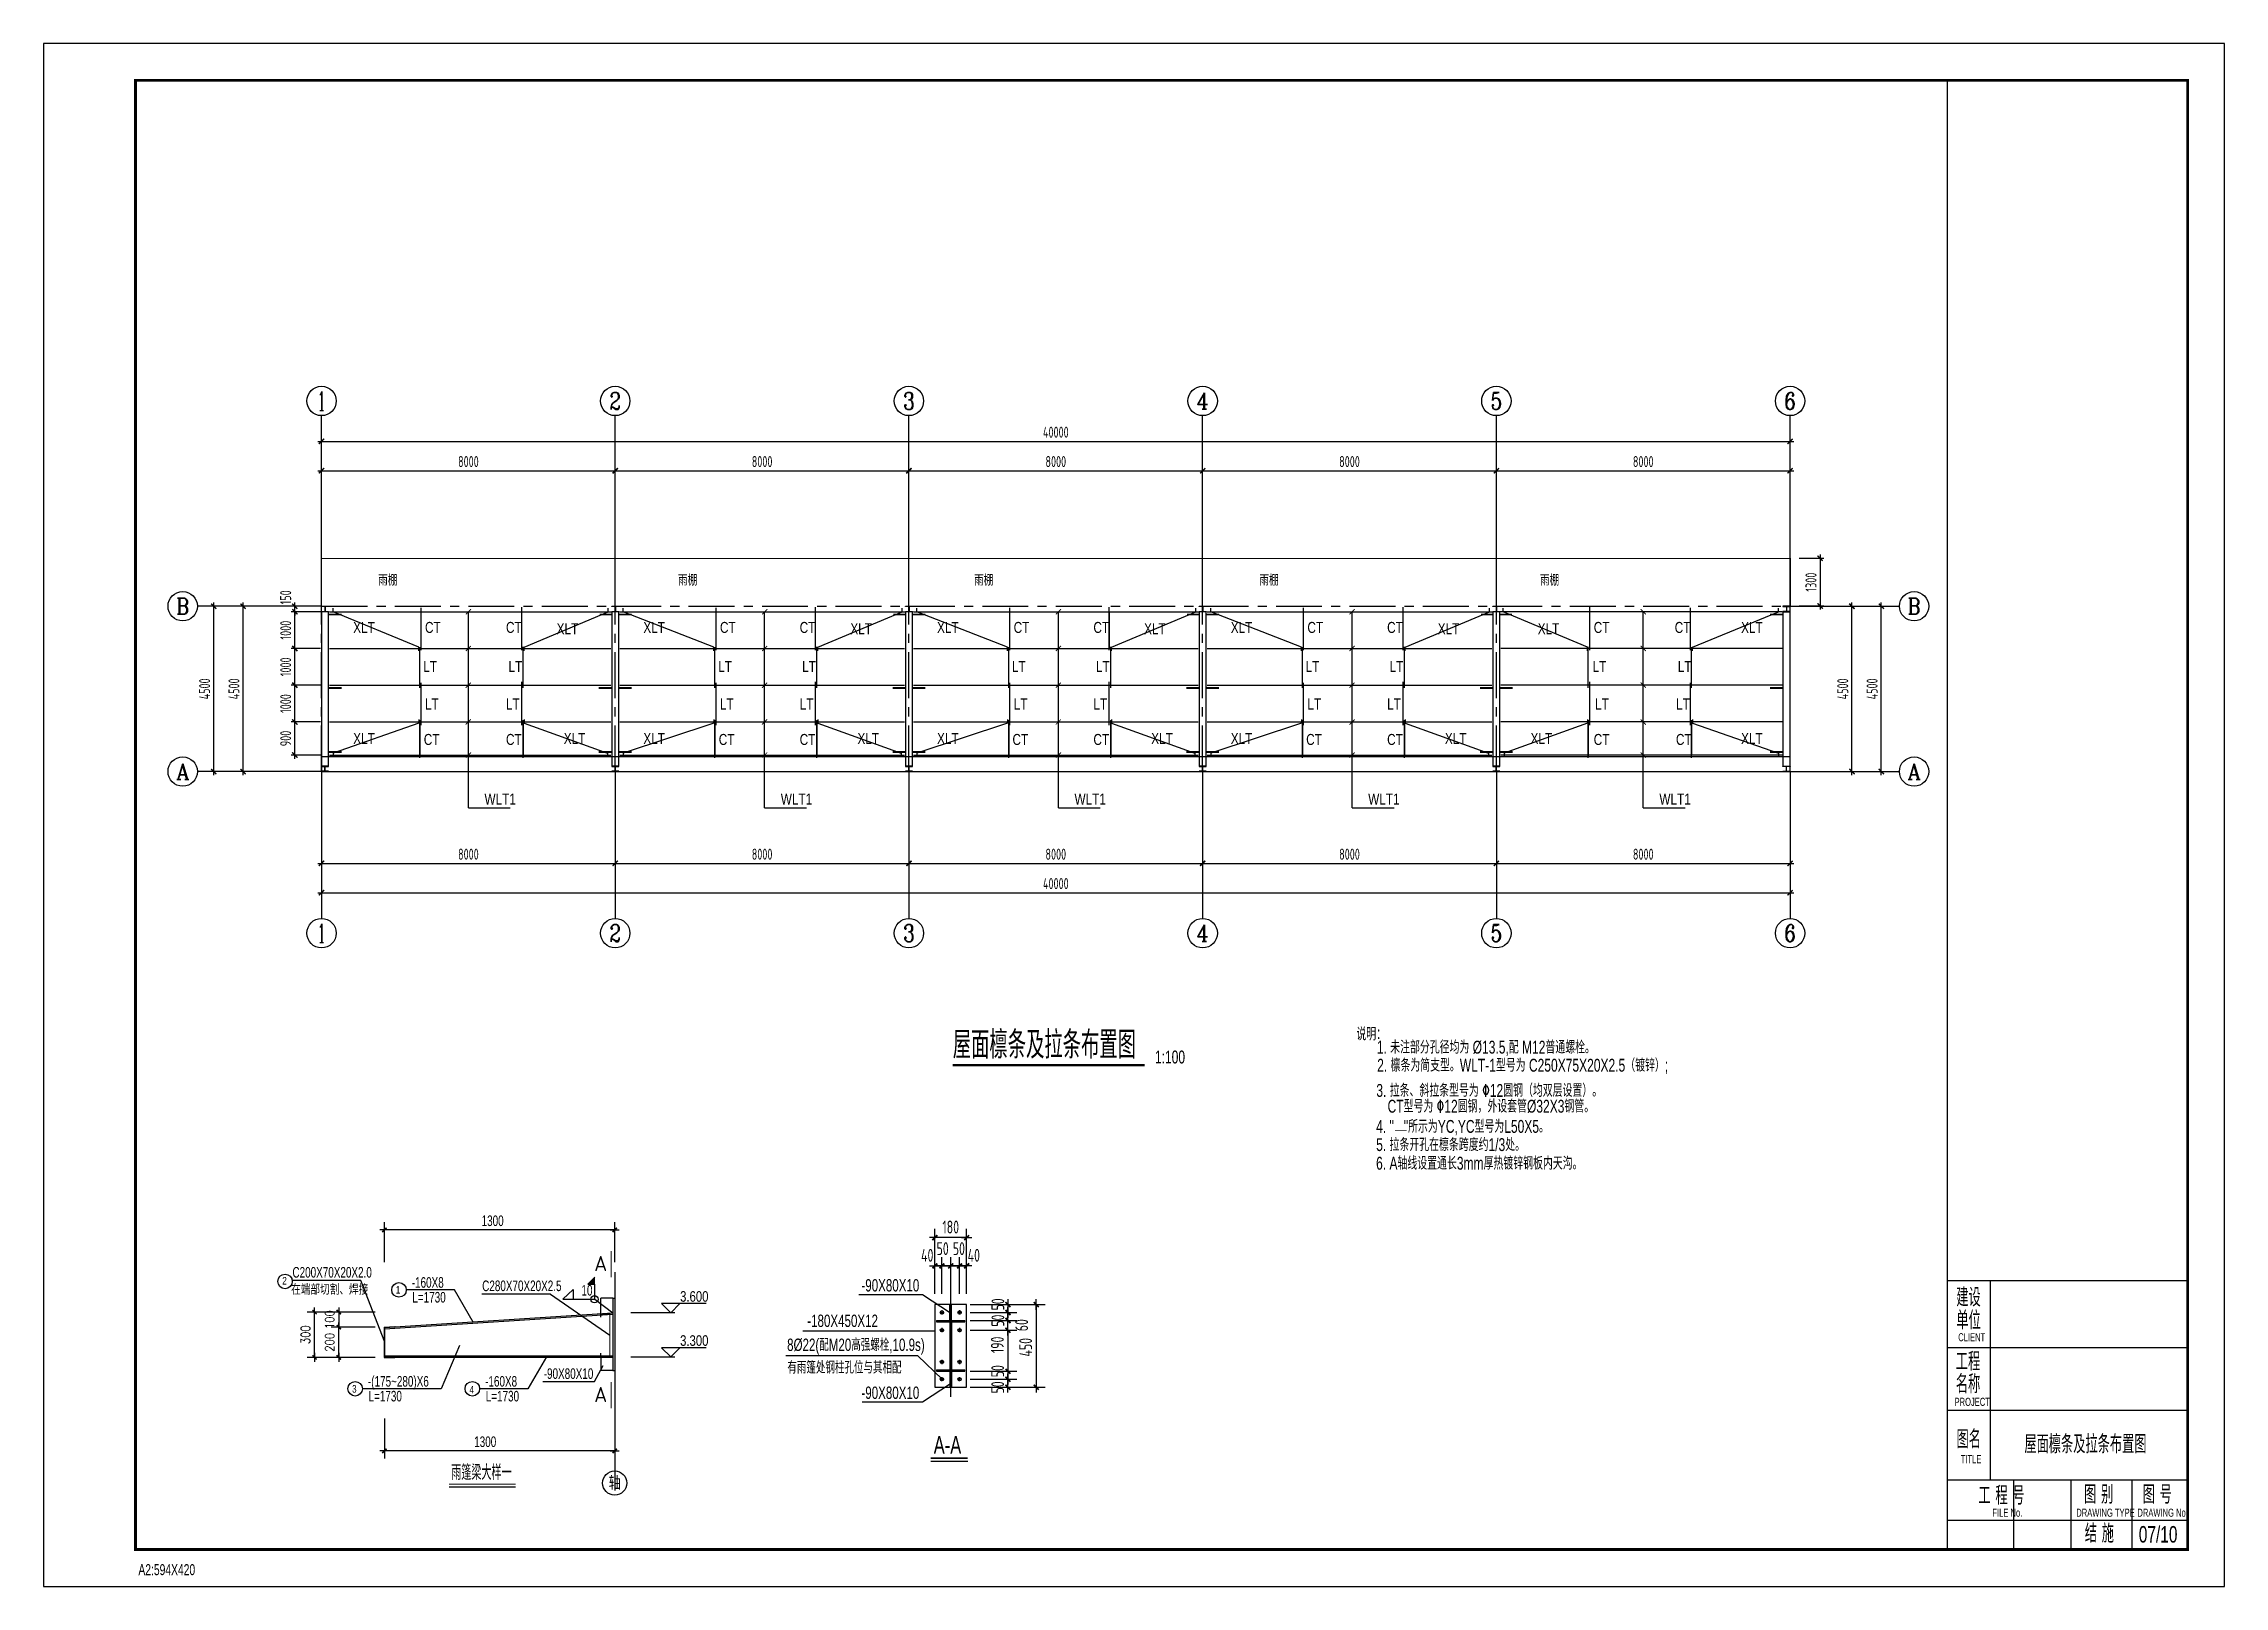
# Model space of a CAD drawing. Extents: x -544850 to 241437, y -10347 to 32059.
# Drawn here: x -42966 to 16434, y -10347 to 31653 of the extents above; entities that cross this region are included whole.
import ezdxf
from ezdxf.enums import TextEntityAlignment as Align

# ---------------------------------------------------------------- set-up
doc = ezdxf.new("R2010")
doc.units = 0
doc.header["$LTSCALE"] = 1000
doc.linetypes.add('CENTER', pattern=[2, 1.25, -0.25, 0.25, -0.25])
doc.linetypes.add('DASHED', pattern=[0.75, 0.5, -0.25])
doc.layers.get('0').update_dxf_attribs({"linetype": 'CONTINUOUS'})
doc.layers.get('Defpoints').update_dxf_attribs({"linetype": 'CONTINUOUS'})
for name, color, linetype in [('0-lt', 2, 'CONTINUOUS'), ('0-win', 5, 'CONTINUOUS'), ('0-xg', 6, 'CONTINUOUS'), ('0-zhu', 2, 'CONTINUOUS'), ('7', 1, 'CONTINUOUS'), ('8', 3, 'CONTINUOUS'), ('AXIS', 253, 'CENTER'), ('AXIS_DIM', 3, 'CONTINUOUS'), ('AXIS_TEXT', 7, 'CONTINUOUS'), ('BASE_DE_NUM', 7, 'CONTINUOUS'), ('DIM', 3, 'CONTINUOUS'), ('DIM_SYMB', 3, 'CONTINUOUS'), ('DOTE', 1, 'CONTINUOUS'), ('PUB_DIM', 3, 'CONTINUOUS'), ('PUB_TEXT', 7, 'CONTINUOUS'), ('STWM_PL_THIN', 2, 'CONTINUOUS'), ('STWM_ZLT_TNDSH', 6, 'DASHED'), ('TEXT', 7, 'CONTINUOUS'), ('THICK', 6, 'CONTINUOUS'), ('THIN', 7, 'CONTINUOUS'), ('图框(修改)', 2, 'CONTINUOUS'), ('图框(锁住)', 7, 'CONTINUOUS'), ('屋面隅撑', 1, 'CONTINUOUS')]:
    doc.layers.add(name, color=color, linetype=linetype)
doc.layers.add('出图隐藏', color=7, linetype='CONTINUOUS', plot=False)
doc.styles.add('_HZTXT', font='txt.shx', dxfattribs={"width": 0.8, "bigfont": 'HZTXT.shx'})
doc.styles.add('_TCH_AXIS', font='COMPLEX', dxfattribs={"bigfont": 'GBCBIG'})
doc.styles.add('hztxt', font='天和字符.shx', dxfattribs={"width": 0.7, "bigfont": '天和汉字.shx'})
doc.styles.add('TSSD_Dimension', font='tssdeng.shx', dxfattribs={"width": 0.7, "bigfont": 'hztxt.shx'})
doc.styles.add('TSSD_NORM', font='tssdeng.shx', dxfattribs={"bigfont": 'hztxt.shx'})
doc.styles.add('TSSD_Rein', font='天和字符.shx', dxfattribs={"width": 0.7, "bigfont": '天和汉字.shx'})
doc.styles.add('天和', font='天和字符.shx', dxfattribs={"width": 0.7, "bigfont": '天和汉字.shx'})
doc.styles.add('天和黑体', font='天和字符.shx', dxfattribs={"width": 0.7, "bigfont": '天和黑体.shx'})
doc.dimstyles.new('TSSD_100_100', dxfattribs={"dimtxt": 300, "dimasz": 100, "dimexe": 100, "dimexo": 250, "dimgap": 100, "dimtad": 1, "dimdec": 0, "dimzin": 0, "dimdsep": 46, "dimtxsty": 'TSSD_Dimension', "dimblk": 'ARCHTICK', "dimblk1": 'ARCHTICK', "dimblk2": 'ARCHTICK', "dimcen": 0, "dimdle": 100, "dimclrt": 7, "dimadec": 0, "dimazin": 0, "dimtfac": 1, "dimtdec": 0, "dimtix": 1, "dimtmove": 2, "dimatfit": 3, "dimldrblk": 'ARCHTICK', "dimfxl": 0, "dimtolj": 1, "dimtzin": 0, "dimarcsym": 0})

msp = doc.modelspace()

# ---------------------------------------------------------------- texts
at = {"layer": 'AXIS_DIM', "style": '_TCH_AXIS'}
for s, height, p, p2 in [('1', 514.7, (-35506.5, 21667.2), (-35285.9, 21667.2)), ('2', 465.9, (-27551.5, 21691.6), (-27240.9, 21691.6)), ('3', 465.9, (-19551.5, 21691.6), (-19240.9, 21691.6)), ('4', 445.4, (-11565.9, 21701.9), (-11226.5, 21701.9)), ('5', 465.9, (-3551.5, 21691.6), (-3240.9, 21691.6)), ('6', 465.9, (4448.5, 21691.6), (4759.1, 21691.6)), ('B', 435.3, (-39353.6, 16118.1), (-39001.2, 16118.1)), ('B', 435.3, (7805.6, 16118.1), (8157.9, 16118.1)), ('A', 425.2, (-39359.6, 11623.2), (-38995.2, 11623.2)), ('A', 425.2, (7799.5, 11623.2), (8164, 11623.2)), ('1', 514.7, (-35506.5, 7178.4), (-35285.9, 7178.4)), ('2', 465.9, (-27551.5, 7202.8), (-27240.9, 7202.8)), ('3', 465.9, (-19551.5, 7202.8), (-19240.9, 7202.8)), ('4', 445.4, (-11565.9, 7213), (-11226.5, 7213)), ('5', 465.9, (-3551.5, 7202.8), (-3240.9, 7202.8)), ('6', 465.9, (4448.5, 7202.8), (4759.1, 7202.8))]:
    msp.add_text(s, height=height, dxfattribs=at).set_placement(p, p2, align=Align.FIT)
at = {"layer": 'AXIS_TEXT', "style": '天和', "width": 0.986025}
msp.add_attdef('轴', text='', height=369.2, dxfattribs=at).set_placement((-27575.1, -7719.2, -400), (-27245.4, -7719.2, -400), align=Align.FIT)
at = {"layer": 'BASE_DE_NUM', "style": 'TSSD_NORM'}
for p in [(-27792.7, -1765.6, -400), (-27792.7, -5331.3, -400)]:
    msp.add_text('A', height=412.1, dxfattribs=at).set_placement(p, align=Align.CENTER)
at = {"layer": 'DIM', "color": 7, "char_height": 350.03, "attachment_point": 5, "style": 'TSSD_Dimension'}
for s, insert in [('\\A1;180', (-18257.4, -564.9, -388.9)), ('\\A1;40', (-18897.5, -1334.2, -388.9)), ('\\A1;50', (-18478.2, -1152.5, -388.9)), ('\\A1;50', (-18036.5, -1152.5, -388.9)), ('\\A1;40', (-17629, -1334.2, -388.9))]:
    msp.add_mtext(s, dxfattribs=dict(at, insert=insert))
at = {"layer": 'DIM', "color": 7, "char_height": 350.03, "attachment_point": 5, "rotation": 90, "style": 'TSSD_Dimension'}
for s, insert in [('\\A1;50', (-16973.3, -2671, -388.9)), ('\\A1;50', (-16973.3, -3112.7, -388.9)), ('\\A1;190', (-16987.7, -3771.7, -777.8)), ('\\A1;60', (-16325.9, -3236.6, -388.9)), ('\\A1;450', (-16218.5, -3837.5, -777.8)), ('\\A1;50', (-16978.9, -4488.3, -777.8)), ('\\A1;50', (-16978.9, -4930, -777.8))]:
    msp.add_mtext(s, dxfattribs=dict(at, insert=insert))
at = {"layer": 'PUB_DIM', "style": 'hztxt', "width": 0.8}
for s, p in [('2', (-36465.4, -2129.7, -400)), ('1', (-33374.4, -2376.6, -400)), ('3', (-34563.7, -5072.6, -400)), ('4', (-31367.8, -5095.1, -400))]:
    msp.add_text(s, height=206, dxfattribs=at).set_placement(p)
at = {"layer": 'PUB_TEXT', "style": '天和', "width": 0.7}
for s, height, p in [('屋面檩条及拉条布置图', 750.42, (-18202.4, 4021.2, -125.1)), ('1:100', 350.19, (-12695.8, 3889.3, -125.1)), ('屋面檩条及拉条布置图', 500, (10987.2, -6725.4))]:
    msp.add_text(s, height=height, dxfattribs=at).set_placement(p)
at = {"layer": 'PUB_TEXT', "char_height": 247.25, "attachment_point": 5, "rotation": 90, "style": '_HZTXT'}
for s, insert in [('\\A1;100', (-35173.7, -3085.5, -400)), ('\\A1;300', (-35833, -3496.3, -400)), ('\\A1;200', (-35173.7, -3702.6, -400))]:
    msp.add_mtext(s, dxfattribs=dict(at, insert=insert))
at = {"layer": 'TEXT'}
for s, height, style, width, p in [('雨棚', 300, '天和', 0.7, (-33854.1, 16898.1)), ('雨棚', 300, '天和', 0.7, (-25687.3, 16898.1)), ('雨棚', 300, '天和', 0.7, (-17622.7, 16898.1)), ('雨棚', 300, '天和', 0.7, (-9851.4, 16898.1)), ('雨棚', 300, '天和', 0.7, (-2209.8, 16898.1)), ('XLT', 300, 'TSSD_Rein', 0.8, (-34533.4, 15607.2)), ('CT', 300, 'TSSD_Rein', 0.8, (-32577.7, 15609)), ('CT', 300, 'TSSD_Rein', 0.8, (-30371.6, 15609)), ('XLT', 300, 'TSSD_Rein', 0.8, (-28992.7, 15573.5)), ('XLT', 300, 'TSSD_Rein', 0.8, (-26630.4, 15607.2)), ('CT', 300, 'TSSD_Rein', 0.8, (-24543.1, 15609)), ('CT', 300, 'TSSD_Rein', 0.8, (-22371.6, 15609)), ('XLT', 300, 'TSSD_Rein', 0.8, (-20992.7, 15573.5)), ('XLT', 300, 'TSSD_Rein', 0.8, (-18630.4, 15607.2)), ('CT', 300, 'TSSD_Rein', 0.8, (-16543.1, 15609)), ('CT', 300, 'TSSD_Rein', 0.8, (-14371.6, 15609)), ('XLT', 300, 'TSSD_Rein', 0.8, (-12992.7, 15573.5)), ('XLT', 300, 'TSSD_Rein', 0.8, (-10630.4, 15607.2)), ('CT', 300, 'TSSD_Rein', 0.8, (-8543.1, 15609)), ('CT', 300, 'TSSD_Rein', 0.8, (-6371.6, 15609)), ('XLT', 300, 'TSSD_Rein', 0.8, (-4992.7, 15573.5)), ('XLT', 300, 'TSSD_Rein', 0.8, (-2270.6, 15573.5)), ('CT', 300, 'TSSD_Rein', 0.8, (-743.9, 15609)), ('CT', 300, 'TSSD_Rein', 0.8, (1462.2, 15609)), ('XLT', 300, 'TSSD_Rein', 0.8, (3270.2, 15607.2)), ('LT', 300, 'TSSD_Rein', 0.8, (-32625.8, 14545.5)), ('LT', 300, 'TSSD_Rein', 0.8, (-30303.8, 14545.5)), ('LT', 300, 'TSSD_Rein', 0.8, (-24591.2, 14545.5)), ('LT', 300, 'TSSD_Rein', 0.8, (-22303.8, 14545.5)), ('LT', 300, 'TSSD_Rein', 0.8, (-16591.2, 14545.5)), ('LT', 300, 'TSSD_Rein', 0.8, (-14303.8, 14545.5)), ('LT', 300, 'TSSD_Rein', 0.8, (-8591.2, 14545.5)), ('LT', 300, 'TSSD_Rein', 0.8, (-6303.8, 14545.5)), ('LT', 300, 'TSSD_Rein', 0.8, (-774.8, 14545.5)), ('LT', 300, 'TSSD_Rein', 0.8, (1547.2, 14545.5)), ('LT', 300, 'TSSD_Rein', 0.8, (-32577.7, 13524.8)), ('LT', 300, 'TSSD_Rein', 0.8, (-30371.6, 13524.8)), ('LT', 300, 'TSSD_Rein', 0.8, (-24543.1, 13524.8)), ('LT', 300, 'TSSD_Rein', 0.8, (-22371.6, 13524.8)), ('LT', 300, 'TSSD_Rein', 0.8, (-16543.1, 13524.8)), ('LT', 300, 'TSSD_Rein', 0.8, (-14371.6, 13524.8)), ('LT', 300, 'TSSD_Rein', 0.8, (-8543.1, 13524.8)), ('LT', 300, 'TSSD_Rein', 0.8, (-6371.6, 13524.8)), ('LT', 300, 'TSSD_Rein', 0.8, (-707, 13524.8)), ('LT', 300, 'TSSD_Rein', 0.8, (1499.1, 13524.8)), ('XLT', 300, 'TSSD_Rein', 0.8, (-34533.4, 12586.6)), ('CT', 300, 'TSSD_Rein', 0.8, (-32610.9, 12559.2)), ('CT', 300, 'TSSD_Rein', 0.8, (-30371.6, 12559.2)), ('XLT', 300, 'TSSD_Rein', 0.8, (-28798.2, 12586.6)), ('XLT', 300, 'TSSD_Rein', 0.8, (-26630.4, 12586.6)), ('CT', 300, 'TSSD_Rein', 0.8, (-24576.4, 12559.2)), ('CT', 300, 'TSSD_Rein', 0.8, (-22371.6, 12559.2)), ('XLT', 300, 'TSSD_Rein', 0.8, (-20798.2, 12586.6)), ('XLT', 300, 'TSSD_Rein', 0.8, (-18630.4, 12586.6)), ('CT', 300, 'TSSD_Rein', 0.8, (-16576.4, 12559.2)), ('CT', 300, 'TSSD_Rein', 0.8, (-14371.6, 12559.2)), ('XLT', 300, 'TSSD_Rein', 0.8, (-12798.2, 12586.6)), ('XLT', 300, 'TSSD_Rein', 0.8, (-10630.4, 12586.6)), ('CT', 300, 'TSSD_Rein', 0.8, (-8576.4, 12559.2)), ('CT', 300, 'TSSD_Rein', 0.8, (-6371.6, 12559.2)), ('XLT', 300, 'TSSD_Rein', 0.8, (-4798.2, 12586.6)), ('XLT', 300, 'TSSD_Rein', 0.8, (-2465, 12586.6)), ('CT', 300, 'TSSD_Rein', 0.8, (-743.9, 12559.2)), ('CT', 300, 'TSSD_Rein', 0.8, (1495.4, 12559.2)), ('XLT', 300, 'TSSD_Rein', 0.8, (3270.2, 12586.6)), ('WLT1', 300, 'TSSD_Rein', 0.8, (-30958.2, 10936, -266.7)), ('WLT1', 300, 'TSSD_Rein', 0.8, (-22887.2, 10936, -266.7)), ('WLT1', 300, 'TSSD_Rein', 0.8, (-14887.2, 10936, -266.7)), ('WLT1', 300, 'TSSD_Rein', 0.8, (-6887.2, 10936, -266.7)), ('WLT1', 300, 'TSSD_Rein', 0.8, (1043.8, 10936, -266.7)), ('3. 拉条、斜拉条型号为 %%13012圆钢（均双层设置）。', 350, 'TSSD_Rein', 0.7, (-6664.8, 2978.9, -411.1)), ('C200X70X20X2.0', 288.462, 'TSSD_Rein', 0.7, (-36188.2, -1941.8, -400)), ('在端部切割、焊接', 288.46, 'TSSD_Rein', 0.7, (-36224.2, -2408.4, -400)), ('-160X8', 288.46, 'TSSD_Rein', 0.7, (-32938.8, -2217.7, -400)), ('L=1730', 288.46, 'TSSD_Rein', 0.7, (-32922.5, -2620.6, -400)), ('C280X70X20X2.5', 288.462, 'TSSD_Rein', 0.7, (-31020.7, -2309.5, -400)), ('10', 288.46, 'TSSD_Rein', 0.7, (-28316.3, -2430, -400)), ('-90X80X10', 336.54, 'TSSD_Rein', 0.7, (-20690.6, -2319.2, -388.9)), ('-180X450X12', 336.538, 'TSSD_Rein', 0.7, (-22166.4, -3285.2, -388.9)), ('8%%C22(配M20高强螺栓,10.9s)', 336.538, 'TSSD_Rein', 0.7, (-22714.7, -3938.1, -777.8)), ('-(175~280)X6', 288.462, 'TSSD_Rein', 0.7, (-34132.2, -4909.9, -400)), ('-160X8', 288.46, 'TSSD_Rein', 0.7, (-30940.1, -4909.9, -400)), ('-90X80X10', 288.46, 'TSSD_Rein', 0.7, (-29343.7, -4700.1, -400)), ('有雨篷处钢柱孔位与其相配', 336.538, 'TSSD_Rein', 0.7, (-22708.2, -4555, -777.8)), ('L=1730', 288.46, 'TSSD_Rein', 0.7, (-34115.9, -5312.8, -400)), ('L=1730', 288.46, 'TSSD_Rein', 0.7, (-30923.8, -5312.8, -400)), ('-90X80X10', 336.54, 'TSSD_Rein', 0.7, (-20690.6, -5244, -777.8)), ('A-A', 480.77, 'TSSD_Rein', 0.7, (-18721.3, -6738.2, -388.9)), ('雨篷梁大样一', 412.09, 'TSSD_Rein', 0.7, (-31863.8, -7451.2, -400))]:
    msp.add_text(s, height=height, dxfattribs=dict(at, style=style, width=width)).set_placement(p)
at = {"layer": 'TEXT', "style": 'TSSD_Rein', "width": 0.7}
for s, p in [('说明：', (-7207.2, 4411, -411.1)), ('1. 未注部分孔径均为 %%C13.5,配 M12普通螺栓。', (-6652.4, 4052.3, -411.1)), ('2. 檩条为简支型。WLT-1型号为 C250X75X20X2.5（镀锌）;', (-6642, 3559.9, -411.1)), ('4. "   "所示为YC,YC型号为L50X5。', (-6669.4, 1894.4, -411.1)), ('CT型号为 %%13012圆钢，外设套管%%C32X3钢管。', (-6359.3, 2443.8, -411.1)), ('5. 拉条开孔在檩条跨度约1/3处。', (-6669.4, 1398.7, -411.1)), ('6. A轴线设置通长3mm厚热镀锌钢板内天沟。', (-6672.1, 892.2, -111.1))]:
    msp.add_text(s, height=350, dxfattribs=at).set_placement(p, align=Align.BOTTOM_LEFT)
at = {"layer": 'TEXT', "style": 'TSSD_Rein', "width": 0.8}
for s, p in [('3.600', (-24857.4, -2598.7, -400)), ('3.300', (-24857.4, -3799.3, -400))]:
    msp.add_text(s, height=288.46, dxfattribs=at).set_placement(p, align=Align.RIGHT)
at = {"layer": 'TEXT', "char_height": 288.46, "attachment_point": 5, "style": 'TSSD_Rein'}
for insert in [(-30735.9, -395.3, -400), (-30937.9, -6411.4, -400)]:
    msp.add_mtext('\\A1;1300', dxfattribs=dict(at, insert=insert))
at = {"layer": '图框(修改)', "linetype": 'Continuous', "style": '天和', "width": 0.7}
msp.add_text('07/10', height=450, dxfattribs=at).set_placement((14101.8, -9155.6))

# ---------------------------------------------------------------- blocks, each defined once
blk = doc.blocks.new('_ArchTick')
at = {"color": 0, "linetype": 'ByBlock', "const_width": 0.4}
blk.add_lwpolyline([(-0.71, -0.71), (0.71, 0.71)], dxfattribs=at)
blk = doc.blocks.new('*D2')
at = {"layer": 'AXIS_DIM', "color": 0, "lineweight": -2, "transparency": 16777216}
for p, q in [((4854, 16336), (7189, 16336)), ((7089, 11736), (7089, 16436)), ((4854, 11836), (7189, 11836))]:
    blk.add_line(p, q, dxfattribs=at)
at = {"layer": 'Defpoints', "color": 0, "transparency": 16777216}
for p in [(4604, 16336), (7089, 16336), (4604, 11836)]:
    blk.add_point(p, dxfattribs=at)
at = {"layer": 'AXIS_DIM', "color": 0, "lineweight": -2, "transparency": 16777216, "xscale": 100, "yscale": 100, "zscale": 100}
for p, rotation in [((7089, 16336), 90), ((7089, 11836), 270)]:
    blk.add_blockref('_ArchTick', p, dxfattribs=dict(at, rotation=rotation))
at = {"layer": 'AXIS_DIM', "color": 7, "transparency": 16777216, "insert": (6839, 14086), "char_height": 300, "attachment_point": 5, "rotation": 90, "style": 'TSSD_Dimension'}
blk.add_mtext('\\A1;4500', dxfattribs=at)
blk = doc.blocks.new('*D3')
at = {"layer": 'AXIS_DIM', "color": 0, "lineweight": -2, "transparency": 16777216}
for p, q in [((4854, 16336), (6389, 16336)), ((6289, 11736), (6289, 16436)), ((4854, 11836), (6389, 11836))]:
    blk.add_line(p, q, dxfattribs=at)
at = {"layer": 'Defpoints', "color": 0, "transparency": 16777216}
for p in [(4604, 16336), (6289, 16336), (4604, 11836)]:
    blk.add_point(p, dxfattribs=at)
at = {"layer": 'AXIS_DIM', "color": 0, "lineweight": -2, "transparency": 16777216, "xscale": 100, "yscale": 100, "zscale": 100}
for p, rotation in [((6289, 16336), 90), ((6289, 11836), 270)]:
    blk.add_blockref('_ArchTick', p, dxfattribs=dict(at, rotation=rotation))
at = {"layer": 'AXIS_DIM', "color": 7, "transparency": 16777216, "insert": (6039, 14086), "char_height": 300, "attachment_point": 5, "rotation": 90, "style": 'TSSD_Dimension'}
blk.add_mtext('\\A1;4500', dxfattribs=at)
blk = doc.blocks.new('*D4')
at = {"layer": 'AXIS_DIM', "color": 0, "lineweight": -2, "transparency": 16777216}
for p, q in [((-35496, 20825), (4704, 20825)), ((-35396, 16586), (-35396, 20925)), ((4604, 16586), (4604, 20925))]:
    blk.add_line(p, q, dxfattribs=at)
at = {"layer": 'Defpoints', "color": 0, "transparency": 16777216}
for p in [(4604, 20825), (-35396, 16336), (4604, 16336)]:
    blk.add_point(p, dxfattribs=at)
at = {"layer": 'AXIS_DIM', "color": 0, "lineweight": -2, "transparency": 16777216, "xscale": 100, "yscale": 100, "zscale": 100, "rotation": 180}
blk.add_blockref('_ArchTick', (-35396, 20825), dxfattribs=at)
at = {"layer": 'AXIS_DIM', "color": 0, "lineweight": -2, "transparency": 16777216, "xscale": 100, "yscale": 100, "zscale": 100}
blk.add_blockref('_ArchTick', (4604, 20825), dxfattribs=at)
at = {"layer": 'AXIS_DIM', "color": 7, "transparency": 16777216, "insert": (-15396, 21075), "char_height": 300, "attachment_point": 5, "style": 'TSSD_Dimension'}
blk.add_mtext('\\A1;40000', dxfattribs=at)
blk = doc.blocks.new('*D5')
at = {"layer": 'AXIS_DIM', "color": 0, "lineweight": -2, "transparency": 16777216}
for p, q in [((-35496, 20025), (-27296, 20025)), ((-35396, 16586), (-35396, 20125)), ((-27396, 16586), (-27396, 20125))]:
    blk.add_line(p, q, dxfattribs=at)
at = {"layer": 'Defpoints', "color": 0, "transparency": 16777216}
for p in [(-27396, 20025), (-35396, 16336), (-27396, 16336)]:
    blk.add_point(p, dxfattribs=at)
at = {"layer": 'AXIS_DIM', "color": 0, "lineweight": -2, "transparency": 16777216, "xscale": 100, "yscale": 100, "zscale": 100, "rotation": 180}
blk.add_blockref('_ArchTick', (-35396, 20025), dxfattribs=at)
at = {"layer": 'AXIS_DIM', "color": 0, "lineweight": -2, "transparency": 16777216, "xscale": 100, "yscale": 100, "zscale": 100}
blk.add_blockref('_ArchTick', (-27396, 20025), dxfattribs=at)
at = {"layer": 'AXIS_DIM', "color": 7, "transparency": 16777216, "insert": (-31396, 20275), "char_height": 300, "attachment_point": 5, "style": 'TSSD_Dimension'}
blk.add_mtext('\\A1;8000', dxfattribs=at)
blk = doc.blocks.new('*D6')
at = {"layer": 'AXIS_DIM', "color": 0, "lineweight": -2, "transparency": 16777216}
for p, q in [((-27496, 20025), (-19296, 20025)), ((-27396, 16586), (-27396, 20125)), ((-19396, 16586), (-19396, 20125))]:
    blk.add_line(p, q, dxfattribs=at)
at = {"layer": 'Defpoints', "color": 0, "transparency": 16777216}
for p in [(-19396, 20025), (-27396, 16336), (-19396, 16336)]:
    blk.add_point(p, dxfattribs=at)
at = {"layer": 'AXIS_DIM', "color": 0, "lineweight": -2, "transparency": 16777216, "xscale": 100, "yscale": 100, "zscale": 100, "rotation": 180}
blk.add_blockref('_ArchTick', (-27396, 20025), dxfattribs=at)
at = {"layer": 'AXIS_DIM', "color": 0, "lineweight": -2, "transparency": 16777216, "xscale": 100, "yscale": 100, "zscale": 100}
blk.add_blockref('_ArchTick', (-19396, 20025), dxfattribs=at)
at = {"layer": 'AXIS_DIM', "color": 7, "transparency": 16777216, "insert": (-23396, 20275), "char_height": 300, "attachment_point": 5, "style": 'TSSD_Dimension'}
blk.add_mtext('\\A1;8000', dxfattribs=at)
blk = doc.blocks.new('*D7')
at = {"layer": 'AXIS_DIM', "color": 0, "lineweight": -2, "transparency": 16777216}
for p, q in [((-19496, 20025), (-11296, 20025)), ((-19396, 16586), (-19396, 20125)), ((-11396, 16586), (-11396, 20125))]:
    blk.add_line(p, q, dxfattribs=at)
at = {"layer": 'Defpoints', "color": 0, "transparency": 16777216}
for p in [(-11396, 20025), (-19396, 16336), (-11396, 16336)]:
    blk.add_point(p, dxfattribs=at)
at = {"layer": 'AXIS_DIM', "color": 0, "lineweight": -2, "transparency": 16777216, "xscale": 100, "yscale": 100, "zscale": 100, "rotation": 180}
blk.add_blockref('_ArchTick', (-19396, 20025), dxfattribs=at)
at = {"layer": 'AXIS_DIM', "color": 0, "lineweight": -2, "transparency": 16777216, "xscale": 100, "yscale": 100, "zscale": 100}
blk.add_blockref('_ArchTick', (-11396, 20025), dxfattribs=at)
at = {"layer": 'AXIS_DIM', "color": 7, "transparency": 16777216, "insert": (-15396, 20275), "char_height": 300, "attachment_point": 5, "style": 'TSSD_Dimension'}
blk.add_mtext('\\A1;8000', dxfattribs=at)
blk = doc.blocks.new('*D8')
at = {"layer": 'AXIS_DIM', "color": 0, "lineweight": -2, "transparency": 16777216}
for p, q in [((-11496, 20025), (-3296, 20025)), ((-11396, 16586), (-11396, 20125)), ((-3396, 16586), (-3396, 20125))]:
    blk.add_line(p, q, dxfattribs=at)
at = {"layer": 'Defpoints', "color": 0, "transparency": 16777216}
for p in [(-3396, 20025), (-11396, 16336), (-3396, 16336)]:
    blk.add_point(p, dxfattribs=at)
at = {"layer": 'AXIS_DIM', "color": 0, "lineweight": -2, "transparency": 16777216, "xscale": 100, "yscale": 100, "zscale": 100, "rotation": 180}
blk.add_blockref('_ArchTick', (-11396, 20025), dxfattribs=at)
at = {"layer": 'AXIS_DIM', "color": 0, "lineweight": -2, "transparency": 16777216, "xscale": 100, "yscale": 100, "zscale": 100}
blk.add_blockref('_ArchTick', (-3396, 20025), dxfattribs=at)
at = {"layer": 'AXIS_DIM', "color": 7, "transparency": 16777216, "insert": (-7396, 20275), "char_height": 300, "attachment_point": 5, "style": 'TSSD_Dimension'}
blk.add_mtext('\\A1;8000', dxfattribs=at)
blk = doc.blocks.new('*D9')
at = {"layer": 'AXIS_DIM', "color": 0, "lineweight": -2, "transparency": 16777216}
for p, q in [((-3496, 20025), (4704, 20025)), ((-3396, 16586), (-3396, 20125)), ((4604, 16586), (4604, 20125))]:
    blk.add_line(p, q, dxfattribs=at)
at = {"layer": 'Defpoints', "color": 0, "transparency": 16777216}
for p in [(4604, 20025), (-3396, 16336), (4604, 16336)]:
    blk.add_point(p, dxfattribs=at)
at = {"layer": 'AXIS_DIM', "color": 0, "lineweight": -2, "transparency": 16777216, "xscale": 100, "yscale": 100, "zscale": 100, "rotation": 180}
blk.add_blockref('_ArchTick', (-3396, 20025), dxfattribs=at)
at = {"layer": 'AXIS_DIM', "color": 0, "lineweight": -2, "transparency": 16777216, "xscale": 100, "yscale": 100, "zscale": 100}
blk.add_blockref('_ArchTick', (4604, 20025), dxfattribs=at)
at = {"layer": 'AXIS_DIM', "color": 7, "transparency": 16777216, "insert": (604, 20275), "char_height": 300, "attachment_point": 5, "style": 'TSSD_Dimension'}
blk.add_mtext('\\A1;8000', dxfattribs=at)
blk = doc.blocks.new('*D10')
at = {"layer": 'AXIS_DIM', "color": 0, "lineweight": -2, "transparency": 16777216}
for p, q in [((-35396, 11586), (-35396, 9236)), ((-27396, 11586), (-27396, 9236)), ((-35496, 9336), (-27296, 9336))]:
    blk.add_line(p, q, dxfattribs=at)
at = {"layer": 'Defpoints', "color": 0, "transparency": 16777216}
for p in [(-35396, 11836), (-27396, 11836), (-27396, 9336)]:
    blk.add_point(p, dxfattribs=at)
at = {"layer": 'AXIS_DIM', "color": 0, "lineweight": -2, "transparency": 16777216, "xscale": 100, "yscale": 100, "zscale": 100, "rotation": 180}
blk.add_blockref('_ArchTick', (-35396, 9336), dxfattribs=at)
at = {"layer": 'AXIS_DIM', "color": 0, "lineweight": -2, "transparency": 16777216, "xscale": 100, "yscale": 100, "zscale": 100}
blk.add_blockref('_ArchTick', (-27396, 9336), dxfattribs=at)
at = {"layer": 'AXIS_DIM', "color": 7, "transparency": 16777216, "insert": (-31396, 9586), "char_height": 300, "attachment_point": 5, "style": 'TSSD_Dimension'}
blk.add_mtext('\\A1;8000', dxfattribs=at)
blk = doc.blocks.new('*D11')
at = {"layer": 'AXIS_DIM', "color": 0, "lineweight": -2, "transparency": 16777216}
for p, q in [((-27396, 11586), (-27396, 9236)), ((-19396, 11586), (-19396, 9236)), ((-27496, 9336), (-19296, 9336))]:
    blk.add_line(p, q, dxfattribs=at)
at = {"layer": 'Defpoints', "color": 0, "transparency": 16777216}
for p in [(-27396, 11836), (-19396, 11836), (-19396, 9336)]:
    blk.add_point(p, dxfattribs=at)
at = {"layer": 'AXIS_DIM', "color": 0, "lineweight": -2, "transparency": 16777216, "xscale": 100, "yscale": 100, "zscale": 100, "rotation": 180}
blk.add_blockref('_ArchTick', (-27396, 9336), dxfattribs=at)
at = {"layer": 'AXIS_DIM', "color": 0, "lineweight": -2, "transparency": 16777216, "xscale": 100, "yscale": 100, "zscale": 100}
blk.add_blockref('_ArchTick', (-19396, 9336), dxfattribs=at)
at = {"layer": 'AXIS_DIM', "color": 7, "transparency": 16777216, "insert": (-23396, 9586), "char_height": 300, "attachment_point": 5, "style": 'TSSD_Dimension'}
blk.add_mtext('\\A1;8000', dxfattribs=at)
blk = doc.blocks.new('*D12')
at = {"layer": 'AXIS_DIM', "color": 0, "lineweight": -2, "transparency": 16777216}
for p, q in [((-19396, 11586), (-19396, 9236)), ((-11396, 11586), (-11396, 9236)), ((-19496, 9336), (-11296, 9336))]:
    blk.add_line(p, q, dxfattribs=at)
at = {"layer": 'Defpoints', "color": 0, "transparency": 16777216}
for p in [(-19396, 11836), (-11396, 11836), (-11396, 9336)]:
    blk.add_point(p, dxfattribs=at)
at = {"layer": 'AXIS_DIM', "color": 0, "lineweight": -2, "transparency": 16777216, "xscale": 100, "yscale": 100, "zscale": 100, "rotation": 180}
blk.add_blockref('_ArchTick', (-19396, 9336), dxfattribs=at)
at = {"layer": 'AXIS_DIM', "color": 0, "lineweight": -2, "transparency": 16777216, "xscale": 100, "yscale": 100, "zscale": 100}
blk.add_blockref('_ArchTick', (-11396, 9336), dxfattribs=at)
at = {"layer": 'AXIS_DIM', "color": 7, "transparency": 16777216, "insert": (-15396, 9586), "char_height": 300, "attachment_point": 5, "style": 'TSSD_Dimension'}
blk.add_mtext('\\A1;8000', dxfattribs=at)
blk = doc.blocks.new('*D13')
at = {"layer": 'AXIS_DIM', "color": 0, "lineweight": -2, "transparency": 16777216}
for p, q in [((-11396, 11586), (-11396, 9236)), ((-3396, 11586), (-3396, 9236)), ((-11496, 9336), (-3296, 9336))]:
    blk.add_line(p, q, dxfattribs=at)
at = {"layer": 'Defpoints', "color": 0, "transparency": 16777216}
for p in [(-11396, 11836), (-3396, 11836), (-3396, 9336)]:
    blk.add_point(p, dxfattribs=at)
at = {"layer": 'AXIS_DIM', "color": 0, "lineweight": -2, "transparency": 16777216, "xscale": 100, "yscale": 100, "zscale": 100, "rotation": 180}
blk.add_blockref('_ArchTick', (-11396, 9336), dxfattribs=at)
at = {"layer": 'AXIS_DIM', "color": 0, "lineweight": -2, "transparency": 16777216, "xscale": 100, "yscale": 100, "zscale": 100}
blk.add_blockref('_ArchTick', (-3396, 9336), dxfattribs=at)
at = {"layer": 'AXIS_DIM', "color": 7, "transparency": 16777216, "insert": (-7396, 9586), "char_height": 300, "attachment_point": 5, "style": 'TSSD_Dimension'}
blk.add_mtext('\\A1;8000', dxfattribs=at)
blk = doc.blocks.new('*D14')
at = {"layer": 'AXIS_DIM', "color": 0, "lineweight": -2, "transparency": 16777216}
for p, q in [((-3396, 11586), (-3396, 9236)), ((4604, 11586), (4604, 9236)), ((-3496, 9336), (4704, 9336))]:
    blk.add_line(p, q, dxfattribs=at)
at = {"layer": 'Defpoints', "color": 0, "transparency": 16777216}
for p in [(-3396, 11836), (4604, 11836), (4604, 9336)]:
    blk.add_point(p, dxfattribs=at)
at = {"layer": 'AXIS_DIM', "color": 0, "lineweight": -2, "transparency": 16777216, "xscale": 100, "yscale": 100, "zscale": 100, "rotation": 180}
blk.add_blockref('_ArchTick', (-3396, 9336), dxfattribs=at)
at = {"layer": 'AXIS_DIM', "color": 0, "lineweight": -2, "transparency": 16777216, "xscale": 100, "yscale": 100, "zscale": 100}
blk.add_blockref('_ArchTick', (4604, 9336), dxfattribs=at)
at = {"layer": 'AXIS_DIM', "color": 7, "transparency": 16777216, "insert": (604, 9586), "char_height": 300, "attachment_point": 5, "style": 'TSSD_Dimension'}
blk.add_mtext('\\A1;8000', dxfattribs=at)
blk = doc.blocks.new('*D15')
at = {"layer": 'AXIS_DIM', "color": 0, "lineweight": -2, "transparency": 16777216}
for p, q in [((-35396, 11586), (-35396, 8436)), ((4604, 11586), (4604, 8436)), ((-35496, 8536), (4704, 8536))]:
    blk.add_line(p, q, dxfattribs=at)
at = {"layer": 'Defpoints', "color": 0, "transparency": 16777216}
for p in [(-35396, 11836), (4604, 11836), (4604, 8536)]:
    blk.add_point(p, dxfattribs=at)
at = {"layer": 'AXIS_DIM', "color": 0, "lineweight": -2, "transparency": 16777216, "xscale": 100, "yscale": 100, "zscale": 100, "rotation": 180}
blk.add_blockref('_ArchTick', (-35396, 8536), dxfattribs=at)
at = {"layer": 'AXIS_DIM', "color": 0, "lineweight": -2, "transparency": 16777216, "xscale": 100, "yscale": 100, "zscale": 100}
blk.add_blockref('_ArchTick', (4604, 8536), dxfattribs=at)
at = {"layer": 'AXIS_DIM', "color": 7, "transparency": 16777216, "insert": (-15396, 8786), "char_height": 300, "attachment_point": 5, "style": 'TSSD_Dimension'}
blk.add_mtext('\\A1;40000', dxfattribs=at)
blk = doc.blocks.new('*D16')
at = {"layer": 'AXIS_DIM', "color": 0, "lineweight": -2, "transparency": 16777216}
for p, q in [((-35646, 16336), (-37631, 16336)), ((-37531, 11736), (-37531, 16436)), ((-35646, 11836), (-37631, 11836))]:
    blk.add_line(p, q, dxfattribs=at)
at = {"layer": 'Defpoints', "color": 0, "transparency": 16777216}
for p in [(-37531, 16336), (-35396, 16336), (-35396, 11836)]:
    blk.add_point(p, dxfattribs=at)
at = {"layer": 'AXIS_DIM', "color": 0, "lineweight": -2, "transparency": 16777216, "xscale": 100, "yscale": 100, "zscale": 100}
for p, rotation in [((-37531, 16336), 90), ((-37531, 11836), 270)]:
    blk.add_blockref('_ArchTick', p, dxfattribs=dict(at, rotation=rotation))
at = {"layer": 'AXIS_DIM', "color": 7, "transparency": 16777216, "insert": (-37781, 14086), "char_height": 300, "attachment_point": 5, "rotation": 90, "style": 'TSSD_Dimension'}
blk.add_mtext('\\A1;4500', dxfattribs=at)
blk = doc.blocks.new('*D17')
at = {"layer": 'AXIS_DIM', "color": 0, "lineweight": -2, "transparency": 16777216}
for p, q in [((-35646, 16336), (-38431, 16336)), ((-38331, 11736), (-38331, 16436)), ((-35646, 11836), (-38431, 11836))]:
    blk.add_line(p, q, dxfattribs=at)
at = {"layer": 'Defpoints', "color": 0, "transparency": 16777216}
for p in [(-38331, 16336), (-35396, 16336), (-35396, 11836)]:
    blk.add_point(p, dxfattribs=at)
at = {"layer": 'AXIS_DIM', "color": 0, "lineweight": -2, "transparency": 16777216, "xscale": 100, "yscale": 100, "zscale": 100}
for p, rotation in [((-38331, 16336), 90), ((-38331, 11836), 270)]:
    blk.add_blockref('_ArchTick', p, dxfattribs=dict(at, rotation=rotation))
at = {"layer": 'AXIS_DIM', "color": 7, "transparency": 16777216, "insert": (-38581, 14086), "char_height": 300, "attachment_point": 5, "rotation": 90, "style": 'TSSD_Dimension'}
blk.add_mtext('\\A1;4500', dxfattribs=at)
blk = doc.blocks.new('*D35')
at = {"layer": 'Defpoints', "color": 0, "transparency": 16777216}
for p in [(-36123, 16186), (-35177, 16186), (-35177, 15186)]:
    blk.add_point(p, dxfattribs=at)
at = {"layer": 'DIM', "color": 0, "lineweight": -2, "transparency": 16777216}
for p, q in [((-35427, 16186), (-36223, 16186)), ((-36123, 15086), (-36123, 16286)), ((-35427, 15186), (-36223, 15186))]:
    blk.add_line(p, q, dxfattribs=at)
at = {"layer": 'DIM', "color": 0, "lineweight": -2, "transparency": 16777216, "xscale": 100, "yscale": 100, "zscale": 100}
for p, rotation in [((-36123, 16186), 90), ((-36123, 15186), 270)]:
    blk.add_blockref('_ArchTick', p, dxfattribs=dict(at, rotation=rotation))
at = {"layer": 'DIM', "color": 7, "transparency": 16777216, "insert": (-36373, 15686), "char_height": 300, "attachment_point": 5, "rotation": 90, "style": 'TSSD_Dimension'}
blk.add_mtext('\\A1;1000', dxfattribs=at)
blk = doc.blocks.new('*D36')
at = {"layer": 'Defpoints', "color": 0, "transparency": 16777216}
for p in [(-36123, 16336), (-35177, 16336), (-35177, 16186)]:
    blk.add_point(p, dxfattribs=at)
at = {"layer": 'DIM', "color": 0, "lineweight": -2, "transparency": 16777216}
for p, q in [((-35427, 16336), (-36223, 16336)), ((-35427, 16186), (-36223, 16186)), ((-36123, 16336), (-36123, 16436)), ((-36123, 16186), (-36123, 16336)), ((-36123, 16186), (-36123, 16086))]:
    blk.add_line(p, q, dxfattribs=at)
at = {"layer": 'DIM', "color": 0, "lineweight": -2, "transparency": 16777216, "xscale": 100, "yscale": 100, "zscale": 100}
for p, rotation in [((-36123, 16336), 270), ((-36123, 16186), 90)]:
    blk.add_blockref('_ArchTick', p, dxfattribs=dict(at, rotation=rotation))
at = {"layer": 'DIM', "color": 7, "transparency": 16777216, "insert": (-36373, 16578), "char_height": 300, "attachment_point": 5, "rotation": 90, "style": 'TSSD_Dimension'}
blk.add_mtext('\\A1;150', dxfattribs=at)
blk = doc.blocks.new('*D37')
at = {"layer": 'Defpoints', "color": 0, "transparency": 16777216}
for p in [(-36123, 15186), (-35177, 15186), (-35177, 14186)]:
    blk.add_point(p, dxfattribs=at)
at = {"layer": 'DIM', "color": 0, "lineweight": -2, "transparency": 16777216}
for p, q in [((-35427, 15186), (-36223, 15186)), ((-36123, 14086), (-36123, 15286)), ((-35427, 14186), (-36223, 14186))]:
    blk.add_line(p, q, dxfattribs=at)
at = {"layer": 'DIM', "color": 0, "lineweight": -2, "transparency": 16777216, "xscale": 100, "yscale": 100, "zscale": 100}
for p, rotation in [((-36123, 15186), 90), ((-36123, 14186), 270)]:
    blk.add_blockref('_ArchTick', p, dxfattribs=dict(at, rotation=rotation))
at = {"layer": 'DIM', "color": 7, "transparency": 16777216, "insert": (-36373, 14686), "char_height": 300, "attachment_point": 5, "rotation": 90, "style": 'TSSD_Dimension'}
blk.add_mtext('\\A1;1000', dxfattribs=at)
blk = doc.blocks.new('*D38')
at = {"layer": 'Defpoints', "color": 0, "transparency": 16777216}
for p in [(-36123, 14186), (-35177, 14186), (-35177, 13186)]:
    blk.add_point(p, dxfattribs=at)
at = {"layer": 'DIM', "color": 0, "lineweight": -2, "transparency": 16777216}
for p, q in [((-36123, 13086), (-36123, 14286)), ((-35427, 14186), (-36223, 14186)), ((-35427, 13186), (-36223, 13186))]:
    blk.add_line(p, q, dxfattribs=at)
at = {"layer": 'DIM', "color": 0, "lineweight": -2, "transparency": 16777216, "xscale": 100, "yscale": 100, "zscale": 100}
for p, rotation in [((-36123, 14186), 90), ((-36123, 13186), 270)]:
    blk.add_blockref('_ArchTick', p, dxfattribs=dict(at, rotation=rotation))
at = {"layer": 'DIM', "color": 7, "transparency": 16777216, "insert": (-36373, 13686), "char_height": 300, "attachment_point": 5, "rotation": 90, "style": 'TSSD_Dimension'}
blk.add_mtext('\\A1;1000', dxfattribs=at)
blk = doc.blocks.new('*D39')
at = {"layer": 'Defpoints', "color": 0, "transparency": 16777216}
for p in [(-36123, 13186), (-35177, 13186), (-35177, 12286)]:
    blk.add_point(p, dxfattribs=at)
at = {"layer": 'DIM', "color": 0, "lineweight": -2, "transparency": 16777216}
for p, q in [((-35427, 13186), (-36223, 13186)), ((-36123, 12186), (-36123, 13286)), ((-35427, 12286), (-36223, 12286))]:
    blk.add_line(p, q, dxfattribs=at)
at = {"layer": 'DIM', "color": 0, "lineweight": -2, "transparency": 16777216, "xscale": 100, "yscale": 100, "zscale": 100}
for p, rotation in [((-36123, 13186), 90), ((-36123, 12286), 270)]:
    blk.add_blockref('_ArchTick', p, dxfattribs=dict(at, rotation=rotation))
at = {"layer": 'DIM', "color": 7, "transparency": 16777216, "insert": (-36373, 12736), "char_height": 300, "attachment_point": 5, "rotation": 90, "style": 'TSSD_Dimension'}
blk.add_mtext('\\A1;900', dxfattribs=at)
blk = doc.blocks.new('FDTERTER')
at = {"layer": '出图隐藏', "linetype": 'Continuous'}
blk.add_line((53642, 2888), (53642, 988), dxfattribs=at)
at = {"layer": '图框(锁住)', "color": 3, "linetype": 'Continuous'}
for p, q in [((59385, 41988), (-15, 41988)), ((-15, 41988), (-15, -12)), ((59385, -12), (59385, 41988)), ((53001, 8311), (53001, 2888)), ((51836, 6488), (58385, 6488)), ((51836, 4788), (58385, 4788)), ((55203, 2888), (55203, 988)), ((56864, 2888), (56864, 988)), ((51836, 1788), (58385, 1788)), ((51836, 988), (58385, 988)), ((-15, -12), (59385, -12))]:
    blk.add_line(p, q, dxfattribs=at)
at = {"layer": '图框(锁住)', "linetype": 'Continuous'}
for p, q in [((51836, 40988), (51836, 988)), ((51836, 8311), (58385, 8311)), ((51836, 2888), (58385, 2888))]:
    blk.add_line(p, q, dxfattribs=at)
at = {"layer": '图框(锁住)', "linetype": 'Continuous', "const_width": 80}
blk.add_lwpolyline([(58385, 39888), (58385, 40988), (2485, 40988), (2485, 988), (58385, 988)], close=True, dxfattribs=at)
at = {"layer": '图框(锁住)', "linetype": 'Continuous', "const_width": 35}
blk.add_lwpolyline([(51836, 988), (51836, 40988)], dxfattribs=at)
at = {"layer": '图框(修改)', "linetype": 'Continuous', "style": '天和', "width": 0.7}
blk.add_text('结 施', height=500, dxfattribs=at).set_placement((55582, 1179))
at = {"layer": '图框(锁住)', "color": 3, "linetype": 'Continuous', "width": 0.7}
for s, height, style, p in [('建设', 500, '天和', (52084, 7607)), ('单位', 500, '天和', (52084, 6980)), ('CLIENT', 220, '天和黑体', (52136, 6660)), ('工程', 500, '天和', (52070, 5859)), ('名称', 500, '天和', (52070, 5245)), ('PROJECT', 220, '天和黑体', (52036, 4901)), ('图名', 500, '天和', (52090, 3741)), ('TITLE', 220, '天和黑体', (52204, 3341)), ('工 程 号', 500, '天和', (52686, 2211)), ('图 别', 500, '天和', (55563, 2238)), ('图 号', 500, '天和', (57159, 2238)), ('FILE No.', 220, '天和黑体', (53068, 1883)), ('DRAWING TYPE', 220, '天和黑体', (55351, 1883)), ('DRAWING No.', 220, '天和黑体', (57016, 1883)), ('A2:594X420', 300, '天和', (2567, 292))]:
    blk.add_text(s, height=height, dxfattribs=dict(at, style=style)).set_placement(p)
blk = doc.blocks.new('_DIMX')
blk.add_line((-150, 0), (150, 0))
at = {"const_width": 50}
blk.add_lwpolyline([(-70, -70), (70, 70)], dxfattribs=at)
blk = doc.blocks.new('*D379')
at = {"layer": 'Defpoints', "color": 0, "transparency": 16777216}
for p in [(4604, 17643), (4604, 16343), (5424, 16343)]:
    blk.add_point(p, dxfattribs=at)
at = {"layer": 'DIM', "color": 0, "lineweight": -2, "transparency": 16777216}
for p, q in [((4854, 17643), (5524, 17643)), ((5424, 17743), (5424, 16243)), ((4854, 16343), (5524, 16343))]:
    blk.add_line(p, q, dxfattribs=at)
at = {"layer": 'DIM', "color": 0, "lineweight": -2, "transparency": 16777216, "xscale": 100, "yscale": 100, "zscale": 100}
for p, rotation in [((5424, 17643), 90), ((5424, 16343), 270)]:
    blk.add_blockref('_ArchTick', p, dxfattribs=dict(at, rotation=rotation))
at = {"layer": 'DIM', "color": 7, "transparency": 16777216, "insert": (5174, 16993), "char_height": 300, "attachment_point": 5, "rotation": 90, "style": 'TSSD_Dimension'}
blk.add_mtext('\\A1;1300', dxfattribs=at)

# ---------------------------------------------------------------- dimensions: what is measured, and where the dimension line sits
at = {"layer": 'AXIS_DIM'}
for p1, p2, distance, picture, middle in [((-35396.2, 16335.8), (4603.8, 16335.8), 4488.8, '*D4', (-15396.2, 21074.6)), ((-35396.2, 16335.8), (-27396.2, 16335.8), 3688.8, '*D5', (-31396.2, 20274.6)), ((-27396.2, 16335.8), (-19396.2, 16335.8), 3688.8, '*D6', (-23396.2, 20274.6)), ((-19396.2, 16335.8), (-11396.2, 16335.8), 3688.8, '*D7', (-15396.2, 20274.6)), ((-11396.2, 16335.8), (-3396.2, 16335.8), 3688.8, '*D8', (-7396.2, 20274.6)), ((-3396.2, 16335.8), (4603.8, 16335.8), 3688.8, '*D9', (603.8, 20274.6)), ((-35396.2, 11835.8), (-35396.2, 16335.8), 2934.3, '*D17', (-38580.6, 14085.8)), ((-35396.2, 11835.8), (-35396.2, 16335.8), 2134.3, '*D16', (-37780.6, 14085.8)), ((4603.8, 11835.8), (4603.8, 16335.8), -2485.4, '*D2', (6839.2, 14085.8)), ((4603.8, 11835.8), (4603.8, 16335.8), -1685.4, '*D3', (6039.2, 14085.8)), ((-35396.2, 11835.8), (-27396.2, 11835.8), -2500, '*D10', (-31396.2, 9585.8)), ((-35396.2, 11835.8), (4603.8, 11835.8), -3300, '*D15', (-15396.2, 8785.8)), ((-27396.2, 11835.8), (-19396.2, 11835.8), -2500, '*D11', (-23396.2, 9585.8)), ((-19396.2, 11835.8), (-11396.2, 11835.8), -2500, '*D12', (-15396.2, 9585.8)), ((-11396.2, 11835.8), (-3396.2, 11835.8), -2500, '*D13', (-7396.2, 9585.8)), ((-3396.2, 11835.8), (4603.8, 11835.8), -2500, '*D14', (603.8, 9585.8))]:
    dim = msp.add_aligned_dim(p1=p1, p2=p2, distance=distance, dimstyle='TSSD_100_100', dxfattribs=at)
    dim.commit()
    dim.dimension.update_dxf_attribs({"geometry": picture, "text_midpoint": middle})
at = {"layer": 'DIM'}
for base, p1, p2, picture, middle in [((5423.7, 16342.8), (4603.8, 17642.8), (4603.8, 16342.8), '*D379', (5173.7, 16992.8)), ((-36122.9, 16185.8), (-35177.2, 15185.8), (-35177.2, 16185.8), '*D35', (-36372.9, 15685.8)), ((-36122.9, 15185.8), (-35177.2, 14185.8), (-35177.2, 15185.8), '*D37', (-36372.9, 14685.8)), ((-36122.9, 14185.8), (-35177.2, 13185.8), (-35177.2, 14185.8), '*D38', (-36372.9, 13685.8)), ((-36122.9, 13185.8), (-35177.2, 12285.8), (-35177.2, 13185.8), '*D39', (-36372.9, 12735.8))]:
    dim = msp.add_linear_dim(base=base, p1=p1, p2=p2, angle=90, dimstyle='TSSD_100_100', dxfattribs=at)
    dim.commit()
    dim.dimension.update_dxf_attribs({"geometry": picture, "text_midpoint": middle})
dim = msp.add_linear_dim(base=(-36122.9, 16335.8), p1=(-35177.2, 16185.8), p2=(-35177.2, 16335.8), angle=90, dimstyle='TSSD_100_100', dxfattribs=at)
dim.commit()
dim.dimension.update_dxf_attribs({"geometry": '*D36', "text_midpoint": (-36372.9, 16577.7), "dimtype": 160})

# ---------------------------------------------------------------- linework, layer by layer
for p, q in [((-34323.7, -2023.6, -400), (-36193.3, -2023.6, -400)), ((-33672.2, -3702.2, -400), (-34323.7, -2023.6, -400)), ((-31772.3, -2278.7, -400), (-33089, -2278.7, -400)), ((-31267.5, -3153.7, -400), (-31772.3, -2278.7, -400)), ((-28540.7, -2265.6, -400), (-28826.9, -2524.3, -400)), ((-28540.7, -2265.6, -400), (-28540.7, -2524.3, -400)), ((-28141.2, -2121.7, -400), (-27947.7, -1928.3, -400)), ((-27947.7, -2524.3, -400), (-27947.7, -2121.7, -400)), ((-29156.3, -2391.3, -400), (-31025.9, -2391.3, -400)), ((-31637, -3791.5, -400), (-32141.8, -4970.9, -400)), ((-29268.8, -4095.8, -400), (-29773.6, -4970.9, -400)), ((-32141.8, -4970.9, -400), (-34282.4, -4970.9, -400)), ((-29773.6, -4970.9, -400), (-31090.3, -4970.9, -400))]:
    msp.add_line(p, q)
at = {"color": 3, "linetype": 'ByBlock'}
for p, q in [((-18550.6, -2891.8, -388.9), (-18440.4, -2891.8, -388.9)), ((-18497.7, -2830.2, -388.9), (-18497.7, -2947.4, -388.9)), ((-17964.2, -2891.8, -388.9), (-18074.3, -2891.8, -388.9)), ((-18017, -2830.2, -388.9), (-18017, -2947.5, -388.9)), ((-18550.6, -3373.9, -388.9), (-18440.4, -3373.9, -388.9)), ((-18497.7, -3312.3, -388.9), (-18497.7, -3429.5, -388.9)), ((-17964.2, -3373.9, -388.9), (-18074.3, -3373.9, -388.9)), ((-18017, -3312.3, -388.9), (-18017, -3429.6, -388.9)), ((-18550.6, -4238, -777.8), (-18440.4, -4238, -777.8)), ((-18550.6, -4709.2, -777.8), (-18440.4, -4709.2, -777.8)), ((-18497.7, -4183.8, -777.8), (-18497.7, -4293.9, -777.8)), ((-18497.7, -4764.6, -777.8), (-18497.7, -4654.6, -777.8)), ((-17964.2, -4238, -777.8), (-18074.3, -4238, -777.8)), ((-17964.2, -4709.2, -777.8), (-18074.3, -4709.2, -777.8)), ((-18017, -4183.8, -777.8), (-18017, -4293.9, -777.8)), ((-18017, -4764.6, -777.8), (-18017, -4654.6, -777.8))]:
    msp.add_line(p, q, dxfattribs=at)
msp.add_lwpolyline([(-35396.2, 11835.8), (4603.8, 11835.8), (4603.8, 12235.8), (-35396.2, 12235.8), (-35396.2, 11835.8)])
at = {"elevation": -406}
msp.add_lwpolyline([(-27947.7, -2121.7, 0, 273.6, 0), (-28044.4, -2025, 273.6, 273.6, 0)], format="xyseb", dxfattribs=at)
msp.add_lwpolyline([(-28826.9, -2524.3), (-27947.7, -2524.3), (-27459.7, -2903.5)], dxfattribs=at)
for centre, radius in [((-36389.9, -2045.5, -400), 197.8), ((-33286.8, -2275.8, -400), 197.8), ((-27960.2, -2531.6, -400), 98.9), ((-34480.2, -4968, -400), 197.8), ((-31288.1, -4968, -400), 197.8), ((-27410.3, -7534.6, -400), 329.7)]:
    msp.add_circle(centre, radius)
at = {"layer": '0-lt'}
for points in [[(-32742.4, 15121.4), (-32742.4, 15221.4), (-35080.9, 16185.8), (-35080.9, 16285.8)], [(-29876.5, 15121.4), (-29876.5, 15221.4), (-27584.7, 16185.8), (-27584.7, 16285.8)], [(-24707.9, 15121.4), (-24707.9, 15221.4), (-27177.9, 16185.8), (-27177.9, 16285.8)], [(-21876.5, 15121.4), (-21876.5, 15221.4), (-19584.7, 16185.8), (-19584.7, 16285.8)], [(-16707.9, 15121.4), (-16707.9, 15221.4), (-19177.9, 16185.8), (-19177.9, 16285.8)], [(-13876.5, 15121.4), (-13876.5, 15221.4), (-11584.7, 16185.8), (-11584.7, 16285.8)], [(-8707.9, 15121.4), (-8707.9, 15221.4), (-11177.9, 16185.8), (-11177.9, 16285.8)], [(-5876.5, 15121.4), (-5876.5, 15221.4), (-3584.7, 16185.8), (-3584.7, 16285.8)], [(-915.9, 15121.4), (-915.9, 15221.4), (-3207.7, 16185.8), (-3207.7, 16285.8)], [(1950, 15121.4), (1950, 15221.4), (4288.5, 16185.8), (4288.5, 16285.8)], [(-32742.4, 13250.1), (-32742.4, 13150.1), (-35080.9, 12335.8), (-35080.9, 12235.8)], [(-29876.5, 13250.1), (-29876.5, 13150.1), (-27609.7, 12335.8), (-27609.7, 12235.8)], [(-24707.9, 13250.1), (-24707.9, 13150.1), (-27177.9, 12335.8), (-27177.9, 12235.8)], [(-21876.5, 13250.1), (-21876.5, 13150.1), (-19609.7, 12335.8), (-19609.7, 12235.8)], [(-16707.9, 13250.1), (-16707.9, 13150.1), (-19177.9, 12335.8), (-19177.9, 12235.8)], [(-13876.5, 13250.1), (-13876.5, 13150.1), (-11609.7, 12335.8), (-11609.7, 12235.8)], [(-8707.9, 13250.1), (-8707.9, 13150.1), (-11177.9, 12335.8), (-11177.9, 12235.8)], [(-5876.5, 13250.1), (-5876.5, 13150.1), (-3609.7, 12335.8), (-3609.7, 12235.8)], [(-915.9, 13250.1), (-915.9, 13150.1), (-3182.7, 12335.8), (-3182.7, 12235.8)], [(1950, 13250.1), (1950, 13150.1), (4288.5, 12335.8), (4288.5, 12235.8)]]:
    msp.add_lwpolyline(points, dxfattribs=at)
at = {"layer": '0-lt', "const_width": 30}
for points in [[(-32681, 15185.8), (-32681, 16185.8)], [(-29938.5, 15185.8), (-29938.5, 16185.8)], [(-24646.4, 15185.8), (-24646.4, 16185.8)], [(-21938.5, 15185.8), (-21938.5, 16185.8)], [(-16646.4, 15185.8), (-16646.4, 16185.8)], [(-13938.5, 15185.8), (-13938.5, 16185.8)], [(-8646.4, 15185.8), (-8646.4, 16185.8)], [(-5938.5, 15185.8), (-5938.5, 16185.8)], [(-853.9, 15185.8), (-853.9, 16185.8)], [(1888.5, 15185.8), (1888.5, 16185.8)], [(-32714.2, 13185.8), (-32714.2, 12285.8)], [(-29900.7, 13187), (-29900.7, 12285.8)], [(-24679.6, 13185.8), (-24679.6, 12285.8)], [(-21900.7, 13187), (-21900.7, 12285.8)], [(-16679.6, 13185.8), (-16679.6, 12285.8)], [(-13900.7, 13187), (-13900.7, 12285.8)], [(-8679.6, 13185.8), (-8679.6, 12285.8)], [(-5900.7, 13187), (-5900.7, 12285.8)], [(-891.8, 13187), (-891.8, 12285.8)], [(1921.7, 13185.8), (1921.7, 12285.8)]]:
    msp.add_lwpolyline(points, dxfattribs=at)
at = {"layer": '0-win', "color": 5}
for points in [[(-35396.2, 16335.8), (-35396.2, 17635.8), (4603.8, 17642.8), (4603.8, 16342.8)], [(-27396.2, 16335.8), (-27396.2, 17641.4)], [(-19396.2, 16335.8), (-19396.2, 17641.4)], [(-11396.2, 16335.8), (-11396.2, 17641.4)], [(-3396.2, 16335.8), (-3396.2, 17641.4)]]:
    msp.add_lwpolyline(points, dxfattribs=at)
at = {"layer": '0-xg'}
for p, q in [((-35396.2, 16185.8), (-35396.2, 11985.8)), ((-35202.2, 11985.8), (-35202.2, 16185.8)), ((-27493.2, 16185.8), (-27493.2, 11985.8)), ((-27299.2, 11985.8), (-27299.2, 16185.8)), ((-19493.2, 16185.8), (-19493.2, 11985.8)), ((-19299.2, 11985.8), (-19299.2, 16185.8)), ((-11493.2, 16185.8), (-11493.2, 11985.8)), ((-11299.2, 11985.8), (-11299.2, 16185.8)), ((-3493.2, 16185.8), (-3493.2, 11985.8)), ((-3299.2, 11985.8), (-3299.2, 16185.8)), ((4409.8, 16185.8), (4409.8, 11985.8)), ((4603.8, 11985.8), (4603.8, 16185.8))]:
    msp.add_line(p, q, dxfattribs=at)
at = {"layer": '0-zhu'}
for p, q in [((-35396.2, 16335.8), (-35202.2, 16335.8)), ((-35396.2, 16326.8), (-35396.2, 16335.8)), ((-35202.2, 16326.8), (-35396.2, 16326.8)), ((-35396.2, 16194.8), (-35202.2, 16194.8)), ((-35396.2, 16185.8), (-35396.2, 16194.8)), ((-35202.2, 16185.8), (-35396.2, 16185.8)), ((-35302.2, 16326.8), (-35302.2, 16194.8)), ((-35296.2, 16326.8), (-35296.2, 16194.8)), ((-35202.2, 16335.8), (-35202.2, 16326.8)), ((-35202.2, 16194.8), (-35202.2, 16185.8)), ((-27493.2, 16335.8), (-27299.2, 16335.8)), ((-27493.2, 16326.8), (-27493.2, 16335.8)), ((-27299.2, 16326.8), (-27493.2, 16326.8)), ((-27493.2, 16194.8), (-27299.2, 16194.8)), ((-27493.2, 16185.8), (-27493.2, 16194.8)), ((-27299.2, 16185.8), (-27493.2, 16185.8)), ((-27399.2, 16326.8), (-27399.2, 16194.8)), ((-27393.2, 16326.8), (-27393.2, 16194.8)), ((-27299.2, 16335.8), (-27299.2, 16326.8)), ((-27299.2, 16194.8), (-27299.2, 16185.8)), ((-19493.2, 16335.8), (-19299.2, 16335.8)), ((-19493.2, 16326.8), (-19493.2, 16335.8)), ((-19299.2, 16326.8), (-19493.2, 16326.8)), ((-19493.2, 16194.8), (-19299.2, 16194.8)), ((-19493.2, 16185.8), (-19493.2, 16194.8)), ((-19299.2, 16185.8), (-19493.2, 16185.8)), ((-19399.2, 16326.8), (-19399.2, 16194.8)), ((-19393.2, 16326.8), (-19393.2, 16194.8)), ((-19299.2, 16335.8), (-19299.2, 16326.8)), ((-19299.2, 16194.8), (-19299.2, 16185.8)), ((-11493.2, 16335.8), (-11299.2, 16335.8)), ((-11493.2, 16326.8), (-11493.2, 16335.8)), ((-11299.2, 16326.8), (-11493.2, 16326.8)), ((-11493.2, 16194.8), (-11299.2, 16194.8)), ((-11493.2, 16185.8), (-11493.2, 16194.8)), ((-11299.2, 16185.8), (-11493.2, 16185.8)), ((-11399.2, 16326.8), (-11399.2, 16194.8)), ((-11393.2, 16326.8), (-11393.2, 16194.8)), ((-11299.2, 16335.8), (-11299.2, 16326.8)), ((-11299.2, 16194.8), (-11299.2, 16185.8)), ((-3493.2, 16335.8), (-3299.2, 16335.8)), ((-3493.2, 16326.8), (-3493.2, 16335.8)), ((-3299.2, 16326.8), (-3493.2, 16326.8)), ((-3493.2, 16194.8), (-3299.2, 16194.8)), ((-3493.2, 16185.8), (-3493.2, 16194.8)), ((-3299.2, 16185.8), (-3493.2, 16185.8)), ((-3399.2, 16326.8), (-3399.2, 16194.8)), ((-3393.2, 16326.8), (-3393.2, 16194.8)), ((-3299.2, 16335.8), (-3299.2, 16326.8)), ((-3299.2, 16194.8), (-3299.2, 16185.8)), ((4603.8, 16335.8), (4409.8, 16335.8)), ((4409.8, 16335.8), (4409.8, 16326.8)), ((4409.8, 16326.8), (4603.8, 16326.8)), ((4603.8, 16194.8), (4409.8, 16194.8)), ((4409.8, 16194.8), (4409.8, 16185.8)), ((4409.8, 16185.8), (4603.8, 16185.8)), ((4503.8, 16326.8), (4503.8, 16194.8)), ((4509.8, 16326.8), (4509.8, 16194.8)), ((4603.8, 16326.8), (4603.8, 16335.8)), ((4603.8, 16185.8), (4603.8, 16194.8)), ((-35202.2, 11985.8), (-35396.2, 11985.8)), ((-35396.2, 11985.8), (-35396.2, 11976.8)), ((-35396.2, 11976.8), (-35202.2, 11976.8)), ((-35302.2, 11844.8), (-35302.2, 11976.8)), ((-35296.2, 11844.8), (-35296.2, 11976.8)), ((-35202.2, 11976.8), (-35202.2, 11985.8)), ((-27299.2, 11985.8), (-27493.2, 11985.8)), ((-27493.2, 11985.8), (-27493.2, 11976.8)), ((-27493.2, 11976.8), (-27299.2, 11976.8)), ((-27399.2, 11844.8), (-27399.2, 11976.8)), ((-27393.2, 11844.8), (-27393.2, 11976.8)), ((-27299.2, 11976.8), (-27299.2, 11985.8)), ((-19299.2, 11985.8), (-19493.2, 11985.8)), ((-19493.2, 11985.8), (-19493.2, 11976.8)), ((-19493.2, 11976.8), (-19299.2, 11976.8)), ((-19399.2, 11844.8), (-19399.2, 11976.8)), ((-19393.2, 11844.8), (-19393.2, 11976.8)), ((-19299.2, 11976.8), (-19299.2, 11985.8)), ((-11299.2, 11985.8), (-11493.2, 11985.8)), ((-11493.2, 11985.8), (-11493.2, 11976.8)), ((-11493.2, 11976.8), (-11299.2, 11976.8)), ((-11399.2, 11844.8), (-11399.2, 11976.8)), ((-11393.2, 11844.8), (-11393.2, 11976.8)), ((-11299.2, 11976.8), (-11299.2, 11985.8)), ((-3299.2, 11985.8), (-3493.2, 11985.8)), ((-3493.2, 11985.8), (-3493.2, 11976.8)), ((-3493.2, 11976.8), (-3299.2, 11976.8)), ((-3399.2, 11844.8), (-3399.2, 11976.8)), ((-3393.2, 11844.8), (-3393.2, 11976.8)), ((-3299.2, 11976.8), (-3299.2, 11985.8)), ((4409.8, 11976.8), (4409.8, 11985.8)), ((4409.8, 11985.8), (4603.8, 11985.8)), ((4603.8, 11976.8), (4409.8, 11976.8)), ((4503.8, 11844.8), (4503.8, 11976.8)), ((4509.8, 11844.8), (4509.8, 11976.8)), ((4603.8, 11985.8), (4603.8, 11976.8)), ((-35202.2, 11844.8), (-35396.2, 11844.8)), ((-35396.2, 11844.8), (-35396.2, 11835.8)), ((-35396.2, 11835.8), (-35202.2, 11835.8)), ((-35202.2, 11835.8), (-35202.2, 11844.8)), ((-27299.2, 11844.8), (-27493.2, 11844.8)), ((-27493.2, 11844.8), (-27493.2, 11835.8)), ((-27493.2, 11835.8), (-27299.2, 11835.8)), ((-27299.2, 11835.8), (-27299.2, 11844.8)), ((-19299.2, 11844.8), (-19493.2, 11844.8)), ((-19493.2, 11844.8), (-19493.2, 11835.8)), ((-19493.2, 11835.8), (-19299.2, 11835.8)), ((-19299.2, 11835.8), (-19299.2, 11844.8)), ((-11299.2, 11844.8), (-11493.2, 11844.8)), ((-11493.2, 11844.8), (-11493.2, 11835.8)), ((-11493.2, 11835.8), (-11299.2, 11835.8)), ((-11299.2, 11835.8), (-11299.2, 11844.8)), ((-3299.2, 11844.8), (-3493.2, 11844.8)), ((-3493.2, 11844.8), (-3493.2, 11835.8)), ((-3493.2, 11835.8), (-3299.2, 11835.8)), ((-3299.2, 11835.8), (-3299.2, 11844.8)), ((4409.8, 11835.8), (4409.8, 11844.8)), ((4409.8, 11844.8), (4603.8, 11844.8)), ((4603.8, 11835.8), (4409.8, 11835.8)), ((4603.8, 11844.8), (4603.8, 11835.8))]:
    msp.add_line(p, q, dxfattribs=at)
at = {"layer": '7'}
msp.add_line((-28141.2, -2121.7, -400), (-27947.7, -2121.7, -400), dxfattribs=at)
at = {"layer": '8', "color": 4, "const_width": 33, "elevation": -200}
msp.add_lwpolyline([(-27790.9, -3023.9), (-27790.9, -2936.6), (-27543.7, -2925), (-27543.7, -4089), (-27790.9, -4089), (-27790.9, -3992.6)], dxfattribs=at)
at = {"layer": '8', "color": 3}
for centre in [(-18497.7, -2891.8, -388.9), (-18017, -2891.8, -388.9), (-18497.7, -3373.9, -388.9), (-18017, -3373.9, -388.9), (-18497.7, -4238, -777.8), (-18497.7, -4709.2, -777.8), (-18017, -4238, -777.8), (-18017, -4709.2, -777.8)]:
    msp.add_circle(centre, 46.2, dxfattribs=at)
at = {"layer": 'AXIS'}
for p, q in [((-35396.2, 11835.8), (-35396.2, 16335.8)), ((-35396.2, 16335.8), (4603.8, 16335.8)), ((-27396.2, 11835.8), (-27396.2, 16335.8)), ((-19396.2, 11835.8), (-19396.2, 16335.8)), ((-11396.2, 11835.8), (-11396.2, 16335.8)), ((-3396.2, 11835.8), (-3396.2, 16335.8)), ((4603.8, 11835.8), (4603.8, 16335.8)), ((-35396.2, 11835.8), (4603.8, 11835.8))]:
    msp.add_line(p, q, dxfattribs=at)
at = {"layer": 'AXIS', "ltscale": 10}
for p, q in [((-33683.8, -1524.8, -400), (-33683.8, -436.5, -400)), ((-27410.3, -1524.8, -400), (-27410.3, -436.5, -400)), ((-27411.1, -642.6, -400), (-33683, -642.6, -400)), ((-18690.1, -1617.8, -388.9), (-18690.1, -613, -388.9)), ((-17825.6, -853.4, -388.9), (-18689.1, -853.4, -388.9)), ((-17824.7, -1617.8, -388.9), (-17824.7, -613, -388.9)), ((-18691, -1622.6, -388.9), (-18692, -1622.6, -388.9)), ((-18690.1, -2387, -388.9), (-18690.1, -1382.2, -388.9)), ((-18497.7, -1622.6, -388.9), (-18690.1, -1622.6, -388.9)), ((-18498.7, -1622.6, -388.9), (-18499.7, -1622.6, -388.9)), ((-18497.7, -2387, -388.9), (-18497.7, -1382.2, -388.9)), ((-18497.7, -2387, -388.9), (-18497.7, -1382.2, -388.9)), ((-18497.7, -1622.6, -388.9), (-18257.4, -1622.6, -388.9)), ((-18496.8, -1622.6, -388.9), (-18495.8, -1622.6, -388.9)), ((-18258.3, -1622.6, -388.9), (-18259.3, -1622.6, -388.9)), ((-18257.4, -2387, -388.9), (-18257.4, -1382.2, -388.9)), ((-18257.4, -2387, -388.9), (-18257.4, -1382.2, -388.9)), ((-18017, -1622.6, -388.9), (-18257.4, -1622.6, -388.9)), ((-18256.4, -1622.6, -388.9), (-18255.4, -1622.6, -388.9)), ((-18017.9, -1622.6, -388.9), (-18018.9, -1622.6, -388.9)), ((-18017, -2387, -388.9), (-18017, -1382.2, -388.9)), ((-18017, -1622.6, -388.9), (-17824.7, -1622.6, -388.9)), ((-18016, -1622.6, -388.9), (-18015.1, -1622.6, -388.9)), ((-17824.7, -2387, -388.9), (-17824.7, -1382.2, -388.9)), ((-17823.7, -1622.6, -388.9), (-17822.7, -1622.6, -388.9)), ((-34598.7, -2878.2, -400), (-35791.8, -2878.2, -400)), ((-35585.8, -4113.6, -400), (-35585.8, -2879, -400)), ((-33939.3, -2880.2, -400), (-35132.5, -2880.2, -400)), ((-34926.4, -2879.4, -400), (-34926.4, -2878.6, -400)), ((-34926.4, -2880.2, -400), (-34926.4, -3290.7, -400)), ((-17728.5, -2675.5, -388.9), (-16458.9, -2675.5, -388.9)), ((-17728.5, -2891.8, -388.9), (-16458.9, -2891.8, -388.9)), ((-17728.5, -2891.8, -388.9), (-16458.9, -2891.8, -388.9)), ((-16767, -2675.5, -388.9), (-15689.6, -2675.5, -388.9)), ((-16699.2, -2674.5, -388.9), (-16699.2, -2673.6, -388.9)), ((-16699.2, -2675.5, -388.9), (-16699.2, -2891.8, -388.9)), ((-16699.2, -2890.9, -388.9), (-16699.2, -2889.9, -388.9)), ((-16699.2, -3108.2, -388.9), (-16699.2, -2891.8, -388.9)), ((-16699.2, -2892.8, -388.9), (-16699.2, -2893.8, -388.9)), ((-15930, -2676.5, -388.9), (-15930, -4924.5, -777.8)), ((-33939.4, -3290.7, -400), (-35132.5, -3290.7, -400)), ((-33939.4, -3290.7, -400), (-35132.5, -3290.7, -400)), ((-34926.4, -4113.6, -400), (-34926.4, -3291.6, -400)), ((-34926.4, -3291.6, -400), (-34926.4, -3292.4, -400)), ((-17728.5, -3108.2, -388.9), (-16458.9, -3108.2, -388.9)), ((-17728.5, -3373.9, -388.9), (-16458.9, -3373.9, -388.9)), ((-16699.2, -3109.2, -388.9), (-16699.2, -3110.1, -388.9)), ((-16699.2, -3373.9, -388.9), (-16699.2, -4491.8, -777.8)), ((-34598.6, -4114.4, -400), (-35791.8, -4114.4, -400)), ((-33939.2, -4114.4, -400), (-35132.5, -4114.4, -400)), ((-17728.5, -4492.8, -777.8), (-16458.9, -4492.8, -777.8)), ((-17728.5, -4709.2, -777.8), (-16458.9, -4709.2, -777.8)), ((-17728.5, -4709.2, -777.8), (-16458.9, -4709.2, -777.8)), ((-17536.2, -4492.8, -777.8), (-16458.9, -4492.8, -777.8)), ((-16699.2, -4491.8, -777.8), (-16699.2, -4490.9, -777.8)), ((-16699.2, -4492.8, -777.8), (-16699.2, -4709.2, -777.8)), ((-16699.2, -4708.2, -777.8), (-16699.2, -4707.2, -777.8)), ((-16699.2, -4925.5, -777.8), (-16699.2, -4709.2, -777.8)), ((-16699.2, -4710.1, -777.8), (-16699.2, -4711.1, -777.8)), ((-17728.5, -4925.5, -777.8), (-16458.9, -4925.5, -777.8)), ((-16767, -4925.5, -777.8), (-15689.6, -4925.5, -777.8)), ((-16699.2, -4926.5, -777.8), (-16699.2, -4927.4, -777.8)), ((-33683.8, -5776.5, -400), (-33683.8, -6864.7, -400)), ((-27410.3, -5776.5, -400), (-27410.3, -6864.7, -400)), ((-27411.1, -6658.7, -400), (-33683, -6658.7, -400))]:
    msp.add_line(p, q, dxfattribs=at)
at = {"layer": 'AXIS_DIM'}
for p, q in [((-35396.2, 16335.8), (-35396.2, 21524.6)), ((-27396.2, 16335.8), (-27396.2, 21524.6)), ((-19396.2, 16335.8), (-19396.2, 21524.6)), ((-11396.2, 16335.8), (-11396.2, 21524.6)), ((-3396.2, 16335.8), (-3396.2, 21524.6)), ((4603.8, 16335.8), (4603.8, 21524.6)), ((-35396.2, 16335.8), (-38777.4, 16335.8)), ((4603.8, 16335.8), (7581.8, 16335.8)), ((-35396.2, 11835.8), (-38777.4, 11835.8)), ((-35396.2, 11835.8), (-35396.2, 7835.8)), ((-27396.2, 11835.8), (-27396.2, 7835.8)), ((-19396.2, 11835.8), (-19396.2, 7835.8)), ((-11396.2, 11835.8), (-11396.2, 7835.8)), ((-3396.2, 11835.8), (-3396.2, 7835.8)), ((4603.8, 11835.8), (7581.8, 11835.8)), ((4603.8, 11835.8), (4603.8, 7835.8))]:
    msp.add_line(p, q, dxfattribs=at)
for centre in [(-35396.2, 21924.6), (-27396.2, 21924.6), (-19396.2, 21924.6), (-11396.2, 21924.6), (-3396.2, 21924.6), (4603.8, 21924.6), (-39177.4, 16335.8), (7981.8, 16335.8), (-39177.4, 11835.8), (7981.8, 11835.8), (-35396.2, 7435.8), (-27396.2, 7435.8), (-19396.2, 7435.8), (-11396.2, 7435.8), (-3396.2, 7435.8), (4603.8, 7435.8)]:
    msp.add_circle(centre, 400, dxfattribs=at)
at = {"layer": 'BASE_DE_NUM', "const_width": 20.6, "elevation": -200}
for points in [[(-27507.9, -1216.9), (-27507.9, -1937.9)], [(-27507.9, -4782.6), (-27507.9, -5503.6)]]:
    msp.add_lwpolyline(points, dxfattribs=at)
at = {"layer": 'DIM'}
msp.add_line((-27410.3, -1791.5, -400), (-27410.3, -7741.9, -400), dxfattribs=at)
at = {"layer": 'DIM_SYMB', "const_width": 70}
msp.add_lwpolyline([(-18202.4, 3842.5), (-12976, 3842.5)], dxfattribs=at)
at = {"layer": 'DOTE', "ltscale": 0.5}
for p, q in [((-18257.4, -5187.4, -777.8), (-18257.4, -1381.3, -388.9)), ((-27410.3, -1791.5, -400), (-27410.3, -7204.9, -400))]:
    msp.add_line(p, q, dxfattribs=at)
at = {"layer": 'PUB_DIM'}
for p, q in [((-25771.1, -2903.5, -400), (-26974, -2903.5, -400)), ((-25883.8, -2901, -400), (-26134.2, -2650.7, -400)), ((-24923.2, -2650.7, -400), (-26134.2, -2650.7, -400)), ((-25633.5, -2650.7, -400), (-25883.8, -2901, -400)), ((-25771.1, -4104.1, -400), (-26974, -4104.1, -400)), ((-24923.2, -3851.3, -400), (-26134.2, -3851.3, -400)), ((-25883.8, -4101.6, -400), (-26134.2, -3851.3, -400)), ((-25633.5, -3851.3, -400), (-25883.8, -4101.6, -400))]:
    msp.add_line(p, q, dxfattribs=at)
at = {"layer": 'PUB_TEXT'}
for p, q in [((-18017, -2387, -388.9), (-18017, -1382.2, -388.9)), ((-17536.2, -3108.2, -388.9), (-16458.9, -3108.2, -388.9)), ((-17536.2, -3373.9, -388.9), (-16458.9, -3373.9, -388.9))]:
    msp.add_line(p, q, dxfattribs=at)
at = {"layer": 'STWM_PL_THIN'}
for p, q in [((-31397.2, 10847.8), (-31397.2, 16185.8)), ((-23326.2, 10847.8), (-23326.2, 16185.8)), ((-15326.2, 10847.8), (-15326.2, 16185.8)), ((-7326.2, 10847.8), (-7326.2, 16185.8)), ((604.8, 10847.8), (604.8, 16185.8)), ((-31397.2, 10847.8), (-30254.2, 10847.8)), ((-23326.2, 10847.8), (-22183.2, 10847.8)), ((-15326.2, 10847.8), (-14183.2, 10847.8)), ((-7326.2, 10847.8), (-6183.2, 10847.8)), ((604.8, 10847.8), (1747.8, 10847.8))]:
    msp.add_line(p, q, dxfattribs=at)
for points in [[(-35177.2, 16185.8), (-27493.2, 16185.8)], [(-35177.2, 16185.8), (-27493.2, 16185.8)], [(-27274.2, 16185.8), (-19493.2, 16185.8)], [(-19274.2, 16185.8), (-11493.2, 16185.8)], [(-11274.2, 16185.8), (-3493.2, 16185.8)], [(4384.8, 16185.8), (-3299.2, 16185.8)], [(-35177.2, 15185.8), (-27518.2, 15185.8)], [(-27274.2, 15185.8), (-19518.2, 15185.8)], [(-19274.2, 15185.8), (-11518.2, 15185.8)], [(-11274.2, 15185.8), (-3518.2, 15185.8)], [(4384.8, 15185.8), (-3274.2, 15185.8)], [(-35177.2, 14185.8), (-27518.2, 14185.8)], [(-27274.2, 14185.8), (-19518.2, 14185.8)], [(-19274.2, 14185.8), (-11518.2, 14185.8)], [(-11274.2, 14185.8), (-3518.2, 14185.8)], [(4384.8, 14185.8), (-3274.2, 14185.8)], [(-35177.2, 13185.8), (-27518.2, 13185.8)], [(-27274.2, 13185.8), (-19518.2, 13185.8)], [(-19274.2, 13185.8), (-11518.2, 13185.8)], [(-11274.2, 13185.8), (-3518.2, 13185.8)], [(4384.8, 13185.8), (-3274.2, 13185.8)], [(-35177.2, 12285.8), (-27518.2, 12285.8)], [(-27274.2, 12285.8), (-19518.2, 12285.8)], [(-19274.2, 12285.8), (-11518.2, 12285.8)], [(-11274.2, 12285.8), (-3518.2, 12285.8)], [(4384.8, 12285.8), (-3274.2, 12285.8)]]:
    msp.add_lwpolyline(points, dxfattribs=at)
at = {"layer": 'STWM_ZLT_TNDSH', "linetype": 'ByBlock'}
for p, q in [((-32681, 15138.6), (-32681, 16288.5)), ((-29938.5, 15138.6), (-29938.5, 16311.2)), ((-24646.4, 15138.6), (-24646.4, 16288.5)), ((-21938.5, 15138.6), (-21938.5, 16311.2)), ((-16646.4, 15138.6), (-16646.4, 16288.5)), ((-13938.5, 15138.6), (-13938.5, 16311.2)), ((-8646.4, 15138.6), (-8646.4, 16288.5)), ((-5938.5, 15138.6), (-5938.5, 16311.2)), ((-853.9, 15138.6), (-853.9, 16311.2)), ((1888.5, 15138.6), (1888.5, 16288.5)), ((-32714.2, 14110.6), (-32714.2, 15224.3)), ((-29900.7, 14110.6), (-29900.7, 15227.1)), ((-24679.6, 14110.6), (-24679.6, 15224.3)), ((-21900.7, 14110.6), (-21900.7, 15227.1)), ((-16679.6, 14110.6), (-16679.6, 15224.3)), ((-13900.7, 14110.6), (-13900.7, 15227.1)), ((-8679.6, 14110.6), (-8679.6, 15224.3)), ((-5900.7, 14110.6), (-5900.7, 15227.1)), ((-891.8, 14110.6), (-891.8, 15227.1)), ((1921.7, 14110.6), (1921.7, 15224.3)), ((-29938.5, 13101.2), (-29938.5, 14273.8)), ((-21938.5, 13101.2), (-21938.5, 14273.8)), ((-13938.5, 13101.2), (-13938.5, 14273.8)), ((-5938.5, 13101.2), (-5938.5, 14273.8)), ((-853.9, 13101.2), (-853.9, 14273.8)), ((-32681, 13101.2), (-32681, 14251.1)), ((-24646.4, 13101.2), (-24646.4, 14251.1)), ((-16646.4, 13101.2), (-16646.4, 14251.1)), ((-8646.4, 13101.2), (-8646.4, 14251.1)), ((1888.5, 13101.2), (1888.5, 14251.1)), ((-32714.2, 13232.9), (-32714.2, 12274.3)), ((-32714.2, 12212.1), (-32714.2, 13224.3)), ((-29900.7, 13234.2), (-29900.7, 12234.8)), ((-29900.7, 12212.1), (-29900.7, 13227.1)), ((-24679.6, 13232.9), (-24679.6, 12274.3)), ((-24679.6, 12212.1), (-24679.6, 13224.3)), ((-21900.7, 13234.2), (-21900.7, 12234.8)), ((-21900.7, 12212.1), (-21900.7, 13227.1)), ((-16679.6, 13232.9), (-16679.6, 12274.3)), ((-16679.6, 12212.1), (-16679.6, 13224.3)), ((-13900.7, 13234.2), (-13900.7, 12234.8)), ((-13900.7, 12212.1), (-13900.7, 13227.1)), ((-8679.6, 13232.9), (-8679.6, 12274.3)), ((-8679.6, 12212.1), (-8679.6, 13224.3)), ((-5900.7, 13234.2), (-5900.7, 12234.8)), ((-5900.7, 12212.1), (-5900.7, 13227.1)), ((-891.8, 13234.2), (-891.8, 12234.8)), ((-891.8, 12212.1), (-891.8, 13227.1)), ((1921.7, 13232.9), (1921.7, 12274.3)), ((1921.7, 12212.1), (1921.7, 13224.3))]:
    msp.add_line(p, q, dxfattribs=at)
at = {"layer": 'TEXT'}
for p, q in [((-22286, -3386.2, -388.9), (-18690.1, -3386.2, -388.9)), ((-19156.5, -4074.7, -777.8), (-22747, -4074.7, -777.8)), ((-19156.5, -4074.7, -777.8), (-18495.5, -4709.2, -777.8))]:
    msp.add_line(p, q, dxfattribs=at)
at = {"layer": 'TEXT', "const_width": 25}
for points in [[(-31467.2, 16115.8), (-31327.2, 16255.8)], [(-23396.2, 16115.8), (-23256.2, 16255.8)], [(-15396.2, 16115.8), (-15256.2, 16255.8)], [(-7396.2, 16115.8), (-7256.2, 16255.8)], [(674.8, 16115.8), (534.8, 16255.8)], [(-31467.2, 15115.8), (-31327.2, 15255.8)], [(-23396.2, 15115.8), (-23256.2, 15255.8)], [(-15396.2, 15115.8), (-15256.2, 15255.8)], [(-7396.2, 15115.8), (-7256.2, 15255.8)], [(674.8, 15115.8), (534.8, 15255.8)], [(-31467.2, 14115.8), (-31327.2, 14255.8)], [(-23396.2, 14115.8), (-23256.2, 14255.8)], [(-15396.2, 14115.8), (-15256.2, 14255.8)], [(-7396.2, 14115.8), (-7256.2, 14255.8)], [(674.8, 14115.8), (534.8, 14255.8)], [(-31467.2, 13115.8), (-31327.2, 13255.8)], [(-23396.2, 13115.8), (-23256.2, 13255.8)], [(-15396.2, 13115.8), (-15256.2, 13255.8)], [(-7396.2, 13115.8), (-7256.2, 13255.8)], [(674.8, 13115.8), (534.8, 13255.8)], [(-31467.2, 12215.8), (-31327.2, 12355.8)], [(-23396.2, 12215.8), (-23256.2, 12355.8)], [(-15396.2, 12215.8), (-15256.2, 12355.8)], [(-7396.2, 12215.8), (-7256.2, 12355.8)], [(674.8, 12215.8), (534.8, 12355.8)]]:
    msp.add_lwpolyline(points, dxfattribs=at)
at = {"layer": 'TEXT', "const_width": 17.5, "elevation": -311.1}
msp.add_lwpolyline([(-6156, 2071.2), (-5839, 2071.2)], dxfattribs=at)
at = {"layer": 'THICK', "linetype": 'Continuous', "const_width": 38.6}
msp.add_lwpolyline([(-18802.1, -6857.3), (-17794, -6857.3)], dxfattribs=at)
at = {"layer": 'THICK', "linetype": 'Continuous', "const_width": 33.1, "elevation": -200}
msp.add_lwpolyline([(-31921.3, -7564.8), (-30109.3, -7564.8)], dxfattribs=at)
at = {"layer": 'THIN'}
for p, q in [((-33683.8, -3300.6, -400), (-27459.7, -2903.5, -400)), ((-33681.8, -3333.5, -400), (-27459.7, -2936.6, -400)), ((-29156.3, -2391.3, -400), (-27543.7, -3507, -400)), ((-27459.7, -2497, -400), (-27787.3, -2497, -400)), ((-27787.3, -2924.4, -400), (-27787.3, -2497, -400)), ((-27459.7, -2497, -400), (-27459.7, -4475, -400)), ((-27459.7, -2497, -400), (-27410.3, -2497, -400)), ((-27410.3, -2497, -400), (-27410.3, -4475, -400)), ((-18281.4, -3108.2, -388.9), (-18281.4, -2675.5, -388.9)), ((-18233.3, -3108.2, -388.9), (-18233.3, -2675.5, -388.9)), ((-33692, -3292.8, -400), (-33395.3, -3274.8, -400)), ((-33692, -3292.8, -400), (-33692, -4112.4, -400)), ((-33683.8, -3300.6, -400), (-33683.8, -4104.1, -400)), ((-33395.3, -3274.8, -400), (-33394.8, -3283, -400)), ((-18642, -3108.2, -388.9), (-17872.7, -3108.2, -388.9)), ((-18642, -3146.7, -388.9), (-17872.7, -3146.7, -388.9)), ((-18281.4, -3146.7, -388.9), (-18281.4, -4454.3, -777.8)), ((-18233.3, -3146.7, -388.9), (-18233.3, -4454.3, -777.8)), ((-33692, -4112.4, -400), (-33395.3, -4112.4, -400)), ((-33683.8, -4071.2, -400), (-27459.7, -4071.2, -400)), ((-33683.8, -4104.1, -400), (-27459.7, -4104.1, -400)), ((-33395.3, -4112.4, -400), (-33395.3, -4104.1, -400)), ((-27787.3, -4104.1, -400), (-27787.3, -4475, -400)), ((-27960.6, -4769.3, -400), (-27722.5, -4337, -400)), ((-27459.7, -4475, -400), (-27787.3, -4475, -400)), ((-27459.7, -4475, -400), (-27410.3, -4475, -400)), ((-18642, -4454.3, -777.8), (-17872.7, -4454.3, -777.8)), ((-18642, -4492.8, -777.8), (-17872.7, -4492.8, -777.8)), ((-18281.4, -4492.8, -777.8), (-18281.4, -4925.5, -777.8)), ((-18233.3, -4492.8, -777.8), (-18233.3, -4925.5, -777.8)), ((-29372.7, -4769.3, -400), (-27960.6, -4769.3, -400))]:
    msp.add_line(p, q, dxfattribs=at)
for points in [[(-20759.4, -2399.8), (-19029.8, -2399.8), (-18268.6, -2904.2)], [(-18642, -3108.2), (-18642, -3146.7)], [(-17872.7, -3146.7), (-17872.7, -3108.2)]]:
    msp.add_lwpolyline(points, dxfattribs=at)
msp.add_lwpolyline([(-18690.1, -4925.5), (-17824.7, -4925.5), (-17824.7, -2675.5), (-18690.1, -2675.5)], close=True, dxfattribs=at)
at = {"layer": 'THIN', "elevation": -388.9}
for points in [[(-18642, -4454.3), (-18642, -4492.8)], [(-17872.7, -4492.8), (-17872.7, -4454.3)], [(-20666.6, -5324.7), (-19029.8, -5324.7), (-18268.6, -4820.4)]]:
    msp.add_lwpolyline(points, dxfattribs=at)
at = {"layer": 'THIN', "linetype": 'Continuous'}
msp.add_lwpolyline([(-18802.1, -6943.2), (-17794, -6943.2)], dxfattribs=at)
at = {"layer": 'THIN', "linetype": 'Continuous', "elevation": -200}
msp.add_lwpolyline([(-31921.3, -7638.4), (-30109.3, -7638.4)], dxfattribs=at)
at = {"layer": '屋面隅撑', "color": 1, "const_width": 50}
for points in [[(-35202.2, 16111.2), (-34852.2, 16111.2)], [(-27818.2, 16111.2), (-27493.2, 16111.2)], [(-27299.2, 16111.2), (-26949.2, 16111.2)], [(-19818.2, 16111.2), (-19493.2, 16111.2)], [(-19299.2, 16111.2), (-18949.2, 16111.2)], [(-11818.2, 16111.2), (-11493.2, 16111.2)], [(-11299.2, 16111.2), (-10949.2, 16111.2)], [(-3818.2, 16111.2), (-3493.2, 16111.2)], [(-2974.2, 16111.2), (-3299.2, 16111.2)], [(4409.8, 16111.2), (4059.8, 16111.2)], [(-35202.2, 14111.2), (-34852.2, 14111.2)], [(-27843.2, 14111.2), (-27493.2, 14111.2)], [(-27299.2, 14111.2), (-26949.2, 14111.2)], [(-19843.2, 14111.2), (-19493.2, 14111.2)], [(-19299.2, 14111.2), (-18949.2, 14111.2)], [(-11843.2, 14111.2), (-11493.2, 14111.2)], [(-11299.2, 14111.2), (-10949.2, 14111.2)], [(-3843.2, 14111.2), (-3493.2, 14111.2)], [(-2949.2, 14111.2), (-3299.2, 14111.2)], [(4409.8, 14111.2), (4059.8, 14111.2)], [(-35202.2, 12370.1), (-34852.2, 12370.1)], [(-27843.2, 12370.1), (-27493.2, 12370.1)], [(-27299.2, 12370.1), (-26949.2, 12370.1)], [(-19843.2, 12370.1), (-19493.2, 12370.1)], [(-19299.2, 12370.1), (-18949.2, 12370.1)], [(-11843.2, 12370.1), (-11493.2, 12370.1)], [(-11299.2, 12370.1), (-10949.2, 12370.1)], [(-3843.2, 12370.1), (-3493.2, 12370.1)], [(-2949.2, 12370.1), (-3299.2, 12370.1)], [(4409.8, 12370.1), (4059.8, 12370.1)]]:
    msp.add_lwpolyline(points, dxfattribs=at)

# ---------------------------------------------------------------- block references
at = {"linetype": 'Continuous'}
msp.add_blockref('FDTERTER', (-42950.9, -10334.8), dxfattribs=at)
at = {"layer": 'AXIS', "ltscale": 10}
for p, xscale, yscale, zscale, rotation in [((-33683.8, -642.6, -400), 0.8241758241783828, 0.8241758241783828, 0.8241758241758248, 180), ((-18690.1, -853.4, -388.9), 0.9615384615026414, 0.9615384615026414, 0.9615384615384528, 180), ((-18497.7, -1622.6, -388.9), 0.9615384615026414, 0.9615384615026414, 0.9615384615384528, 180), ((-18257.4, -1622.6, -388.9), 0.9615384615026414, 0.9615384615026414, 0.9615384615384528, 180), ((-18017, -1622.6, -388.9), 0.9615384615026414, 0.9615384615026414, 0.9615384615384528, 180), ((-17824.7, -1622.6, -388.9), 0.9615384615026414, 0.9615384615026414, 0.9615384615384528, 180), ((-35585.8, -2878.2, -400), 0.8241758241783828, 0.8241758241783828, 0.8241758241758248, 90), ((-34926.4, -2880.2, -400), 0.8241758241783828, 0.8241758241783828, 0.8241758241758248, 270), ((-16699.2, -2675.5, -388.9), 0.9615384615026414, 0.9615384615026414, 0.9615384615384528, 270), ((-16699.2, -2891.8, -388.9), 0.9615384615026414, 0.9615384615026414, 0.9615384615384528, 270), ((-16699.2, -2891.8, -388.9), 0.9615384615026414, 0.9615384615026414, 0.9615384615384528, 90), ((-16699.2, -3108.2, -388.9), 0.9615384615026414, 0.9615384615026414, 0.9615384615384528, 90), ((-16699.2, -3108.2, -388.9), 0.9615384615026414, 0.9615384615026414, 0.9615384615384528, 90), ((-15930, -2675.5, -388.9), 0.9615384615026414, 0.9615384615026414, 0.9615384615384528, 90), ((-34926.4, -3290.7, -400), 0.8241758241783828, 0.8241758241783828, 0.8241758241758248, 90), ((-34926.4, -3290.7, -400), 0.8241758241783828, 0.8241758241783828, 0.8241758241758248, 90), ((-16699.2, -3373.9, -388.9), 0.9615384615026414, 0.9615384615026414, 0.9615384615384528, 90), ((-35585.8, -4114.4, -400), 0.8241758241783828, 0.8241758241783828, 0.8241758241758248, 270), ((-34926.4, -4114.4, -400), 0.8241758241783828, 0.8241758241783828, 0.8241758241758248, 270), ((-16699.2, -4492.8, -777.8), 0.9615384615026414, 0.9615384615026414, 0.9615384615384528, 270), ((-16699.2, -4492.8, -777.8), 0.9615384615026414, 0.9615384615026414, 0.9615384615384528, 270), ((-16699.2, -4709.2, -777.8), 0.9615384615026414, 0.9615384615026414, 0.9615384615384528, 270), ((-16699.2, -4709.2, -777.8), 0.9615384615026414, 0.9615384615026414, 0.9615384615384528, 90), ((-16699.2, -4925.5, -777.8), 0.9615384615026414, 0.9615384615026414, 0.9615384615384528, 90), ((-15930, -4925.5, -777.8), 0.9615384615026414, 0.9615384615026414, 0.9615384615384528, 270), ((-33683.8, -6658.7, -400), 0.8241758241783828, 0.8241758241783828, 0.8241758241758248, 180)]:
    msp.add_blockref('_DIMX', p, dxfattribs=dict(at, xscale=xscale, yscale=yscale, zscale=zscale, rotation=rotation))
for p, xscale, yscale, zscale in [((-27410.3, -642.6, -400), 0.8241758241783828, 0.8241758241783828, 0.8241758241758248), ((-17824.7, -853.4, -388.9), 0.9615384615026414, 0.9615384615026414, 0.9615384615384528), ((-18690.1, -1622.6, -388.9), 0.9615384615026414, 0.9615384615026414, 0.9615384615384528), ((-18497.7, -1622.6, -388.9), 0.9615384615026414, 0.9615384615026414, 0.9615384615384528), ((-18257.4, -1622.6, -388.9), 0.9615384615026414, 0.9615384615026414, 0.9615384615384528), ((-18017, -1622.6, -388.9), 0.9615384615026414, 0.9615384615026414, 0.9615384615384528), ((-27410.3, -6658.7, -400), 0.8241758241783828, 0.8241758241783828, 0.8241758241758248)]:
    msp.add_blockref('_DIMX', p, dxfattribs=dict(at, xscale=xscale, yscale=yscale, zscale=zscale))

msp.set_redraw_order([(e.dxf.handle, doc.entitydb.next_handle()) for e in msp.query("TEXT MTEXT ATTDEF DIMENSION ARC_DIMENSION")])  # texts and dimensions are drawn at this point

doc.saveas('drawing.dxf')
